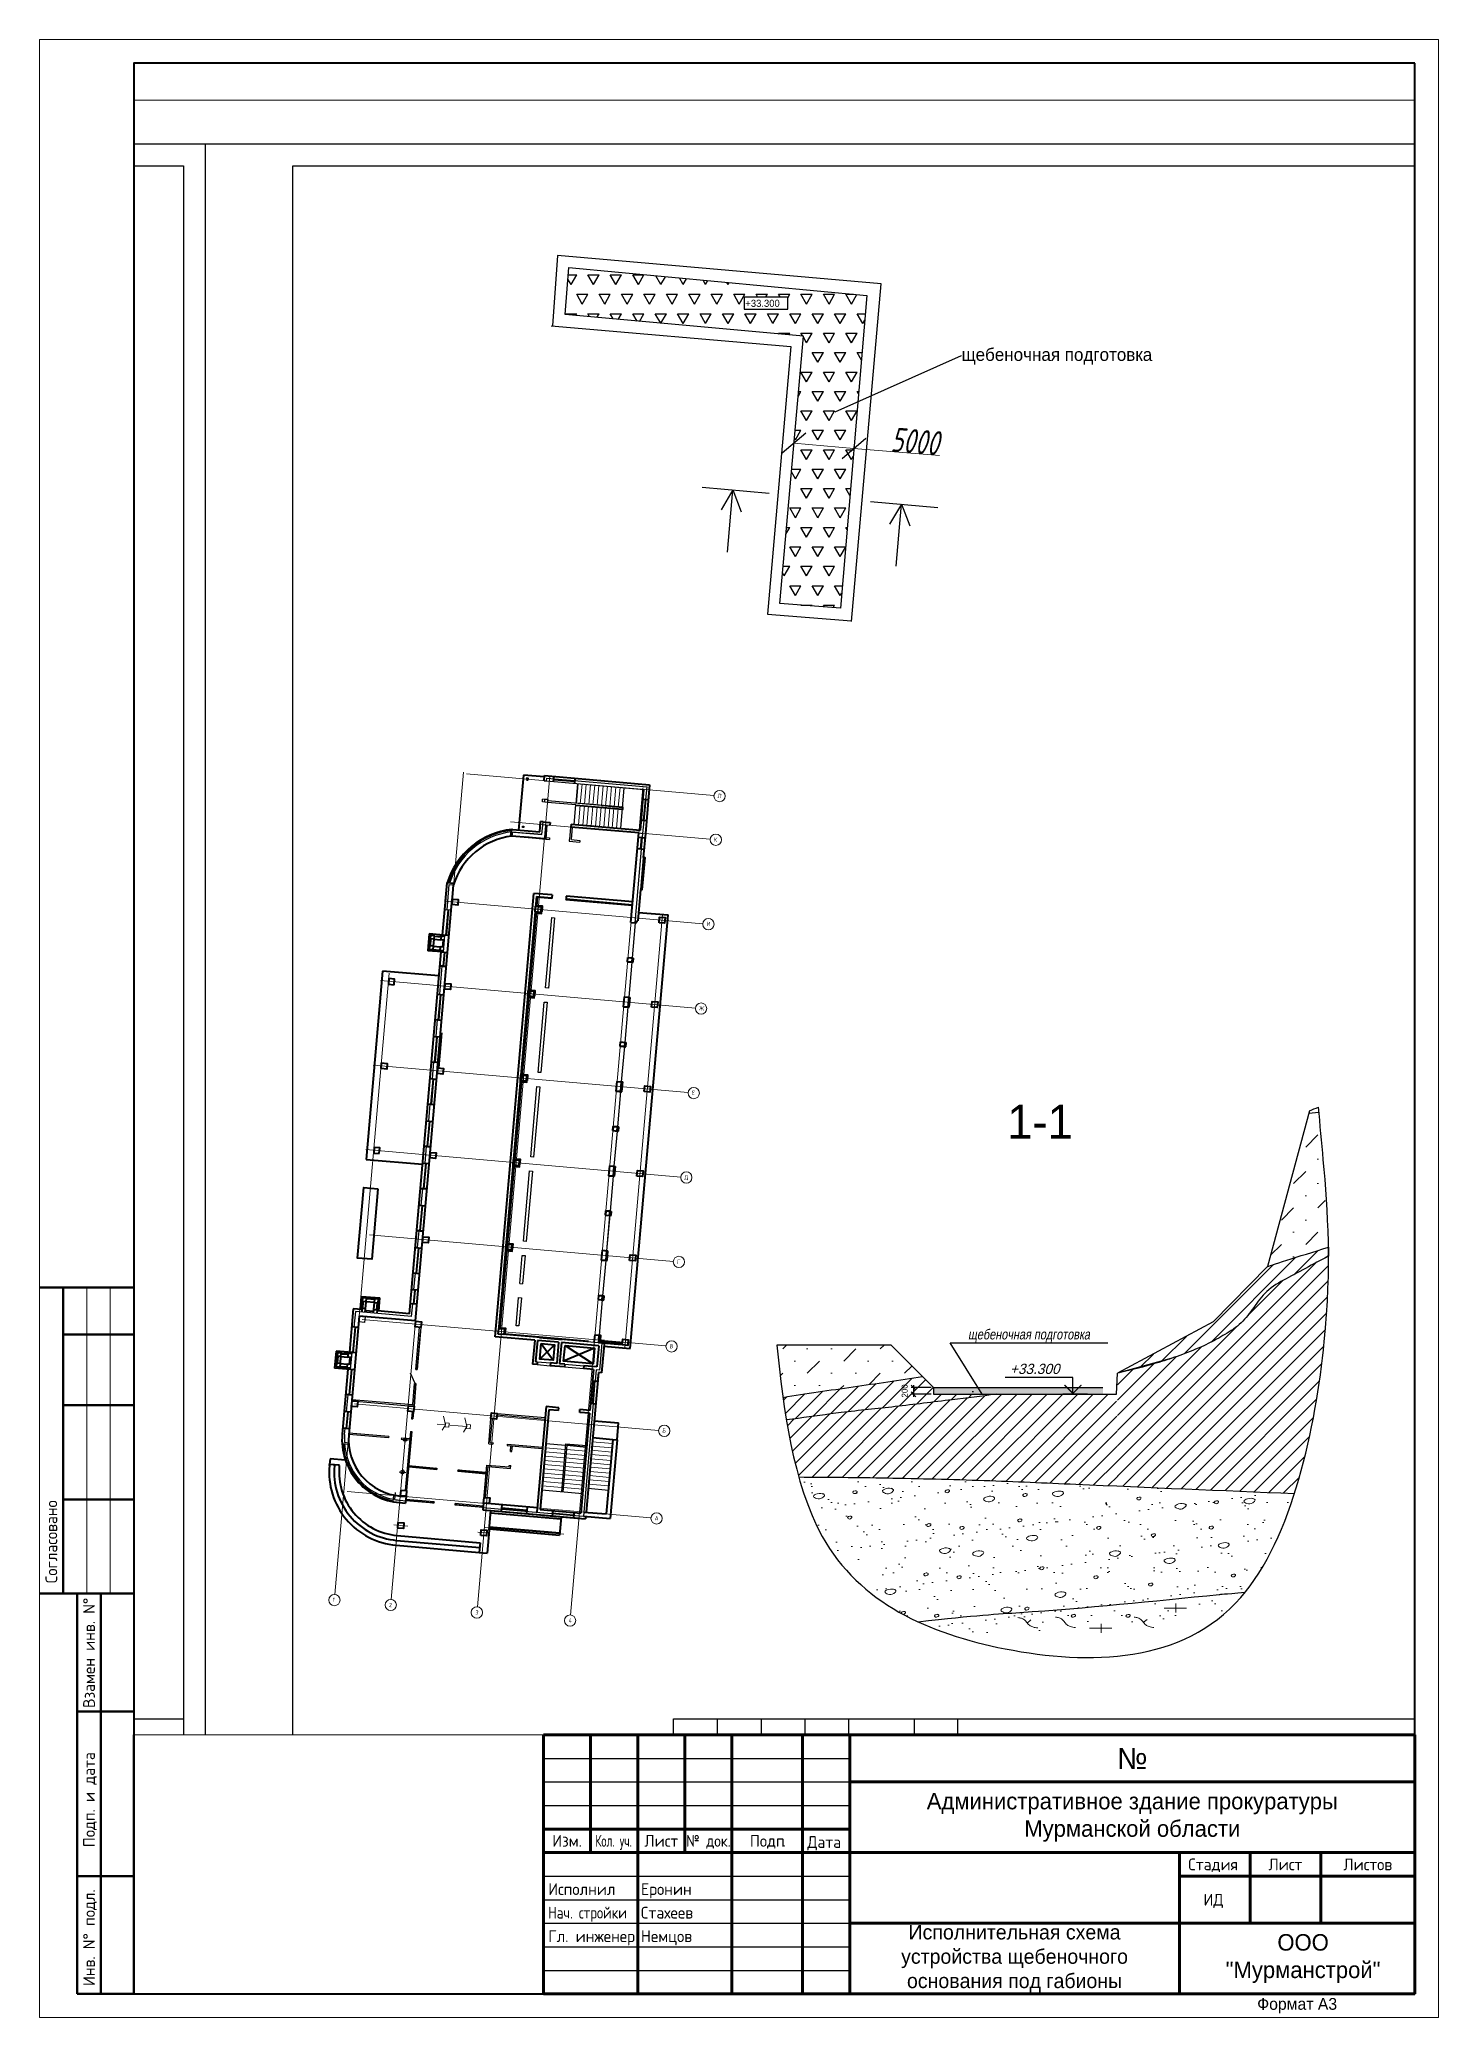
# Paper-space layout 'Схема щебеночного основания' of a CAD drawing. Header units: millimetres. Extents: x -5 to 292, y -5 to 415.
# The model-space entities are those that its viewports show. They can reach past a viewport. Long polylines and large blocks are cut down to what shows.
import ezdxf
from ezdxf import colors
from ezdxf.entities.mleader import LeaderData, LeaderLine
from ezdxf.enums import TextEntityAlignment as Align
from ezdxf.math import Vec2, Vec3

# ---------------------------------------------------------------- set-up
doc = ezdxf.new("R2018")
doc.units = ezdxf.units.MM
doc.header["$PDMODE"] = 34
doc.header["$PDSIZE"] = 0.5
for name, pattern in [('ACAD_ISO10W100_LPSP', [15.5, 11, -2, 0.5, -2]), ('CENTER', [20, 15, -1.7, 1.6, -1.7]), ('CONTI', [0]), ('DASHED', [0.75, 0.5, -0.25])]:
    doc.linetypes.add(name, pattern=pattern)
for name, color, linetype, lineweight in [('01 - здание', 1, 'Continuous', 40), ('01-здание', 5, 'Continuous', 15), ('01-Контур', 1, 'Continuous', 40), ('Выноски', 6, 'Continuous', 25), ('Грунты', 3, 'Continuous', 30), ('Линии рамки', 250, 'Continuous', 25), ('Разм', 150, 'Continuous', 25), ('Рамка', 250, 'CONTI', 40), ('Тонк', 1, 'Continuous', 25), ('Штамп текст', 7, 'Continuous', 13), ('Штамп форматка 1', 7, 'Continuous', 13), ('Штамп форматка 2', 7, 'Continuous', 50), ('Штрих', 253, 'Continuous', 5)]:
    doc.layers.add(name, color=color, linetype=linetype, lineweight=lineweight)
doc.layers.add('01-оси здания', color=1, linetype='Continuous', lineweight=15, plot=False)
doc.layers.add('ВЭ', color=7, linetype='Continuous', plot=False)
doc.styles.add('GOST-2.304_Type-B', font='GOST Common.ttf')
doc.styles.add('LPSP', font='ROMANS.shx', dxfattribs={"width": 0.9})
doc.styles.add('Виден при печати GOST Common', font='', dxfattribs={"width": 0.75})
doc.styles.get('Виден при печати GOST Common').set_extended_font_data('GOST Common', italic=True, bold=True)
doc.linetypes.add('ОТКОС2', pattern='A,0.25,[130,ltypeshp.shx,S=0.375,R=0,X=0,Y=0.375],0.5,[130,ltypeshp.shx,S=1,R=0,X=0,Y=1],0.25', length=1)
doc.dimstyles.new('DIM50', dxfattribs={"dimscale": 50, "dimtxt": 2.5, "dimasz": 2, "dimexe": 1, "dimexo": 2, "dimgap": 1, "dimtad": 1, "dimdec": 0, "dimzin": 0, "dimdsep": 46, "dimtxsty": 'Standard', "dimblk1": 'OBLIQUE', "dimblk2": 'OBLIQUE', "dimsah": 1, "dimcen": 1, "dimdle": 1, "dimadec": 0, "dimazin": 0, "dimtfac": 1, "dimtdec": 1, "dimtofl": 0, "dimtmove": 2, "dimatfit": 3, "dimldrblk": 'OBLIQUE', "dimfxl": 1, "dimtolj": 1, "dimtzin": 0, "dimarcsym": 0})
doc.dimstyles.new('DIM50$0', dxfattribs={"dimscale": 50, "dimtxt": 2.5, "dimasz": 2, "dimexe": 1, "dimexo": 1, "dimgap": 1, "dimtad": 1, "dimdec": 0, "dimzin": 0, "dimdsep": 46, "dimtxsty": 'Standard', "dimblk1": 'OBLIQUE', "dimblk2": 'OBLIQUE', "dimsah": 1, "dimcen": 1, "dimdle": 1, "dimadec": 0, "dimazin": 0, "dimtfac": 1, "dimtdec": 0, "dimtmove": 2, "dimatfit": 3, "dimldrblk": 'OBLIQUE', "dimfxl": 1, "dimtolj": 1, "dimtzin": 0, "dimarcsym": 0})
doc.dimstyles.new('Виден при печати', dxfattribs={"dimtxt": 1029, "dimasz": 935.275626, "dimexe": 2, "dimexo": 0, "dimgap": 2.5, "dimtad": 1, "dimdec": 0, "dimtxsty": 'Виден при печати GOST Common', "dimblk1": 'OBLIQUE', "dimblk2": 'OBLIQUE', "dimsah": 1, "dimcen": -2, "dimdle": 2, "dimclrd": 250, "dimclre": 250, "dimclrt": 250, "dimaunit": 1, "dimadec": 4, "dimazin": 2, "dimtp": 1, "dimtfac": 0.5, "dimtdec": 0, "dimtofl": 0, "dimtmove": 1, "dimatfit": 3, "dimfxl": 1, "dimtfillclr": 250, "dimtolj": 1, "dimlwd": 5, "dimlwe": 5, "dimarcsym": 1})
pattern_1 = [(45, (692581.3, 595845.8), (-323.28922, 323.28922), [])]

psp = doc.layouts.new('Схема щебеночного основания')

# ---------------------------------------------------------------- texts
at = {"layer": 'Штамп текст', "style": 'GOST-2.304_Type-B'}
for s, p in [('Согласовано', (-2.81, 86.92)), ('Взамен инв. N%%D', (5.19, 60.43)), ('Подп. и дата', (5.19, 30.87)), ('Инв. N%%D подл.', (5.19, 1.39))]:
    psp.add_text(s, height=2.5, rotation=90, dxfattribs=at).set_placement(p, align=Align.MIDDLE_LEFT)
at = {"layer": 'Штамп текст', "insert": (261.69, -2.79), "char_height": 2.5, "width": 50, "attachment_point": 5}
psp.add_mtext('{\\C256;Формат А3}', dxfattribs=at)

msp = doc.modelspace()

# ---------------------------------------------------------------- texts
at = {"attachment_point": 1}
for s, width, gutter_width, insert, char_height in [('+33.300', 2535.314, 7500, (1551879.3, 607300.1), 300), ('1-1', 11679.948, 18, (1563000.4, 573110.9), 1440)]:
    msp.add_mtext_dynamic_manual_height_columns(s, width=width, gutter_width=gutter_width, heights=[0], dxfattribs=dict(at, insert=insert, char_height=char_height))
at = {"layer": '01-оси здания', "lineweight": 20, "style": 'LPSP', "width": 0.8}
for s, p in [('Л', (1550699.5, 586147.3)), ('К', (1550537.9, 584294.3)), ('И', (1550225.1, 580708)), ('Ж', (1549912.3, 577121.6)), ('Е', (1549599.5, 573535.2)), ('Д', (1549286.7, 569948.8)), ('Г', (1548973.9, 566362.4)), ('В', (1548661.1, 562776)), ('Б', (1548348.3, 559189.6)), ('А', (1548024, 555471.8)), ('1', (1534346.4, 552007.1)), ('2', (1536744.9, 551782)), ('3', (1540416.6, 551473.8)), ('4', (1544373.6, 551128.7))]:
    msp.add_text(s, height=180, rotation=355.015429, dxfattribs=at).set_placement(p)

# ---------------------------------------------------------------- blocks, each defined once
blk = doc.blocks.new('ACAD_SPDS_TB_00')
at = {"linetype": 'Continuous', "lineweight": 60}
for p, q in [((-185, 55), (-185, 0)), ((-185, 55), (0, 55)), ((-175, 55), (-175, 30)), ((-165, 0), (-165, 55)), ((-155, 30), (-155, 55)), ((-145, 0), (-145, 55)), ((-130, 0), (-130, 55)), ((-120, 0), (-120, 55)), ((0, 55), (0, 0)), ((-120, 45), (0, 45)), ((-185, 35), (-120, 35)), ((-185, 30), (0, 30)), ((-50, 30), (-50, 0)), ((-35, 30), (-35, 15)), ((-20, 30), (-20, 15)), ((-50, 25), (0, 25)), ((-120, 15), (0, 15)), ((-185, 0), (0, 0))]:
    blk.add_line(p, q, dxfattribs=at)
at = {"linetype": 'Continuous', "lineweight": 25}
for p, q in [((-185, 50), (-120, 50)), ((-185, 45), (-120, 45)), ((-185, 40), (-120, 40)), ((-185, 25), (-120, 25)), ((-185, 20), (-120, 20)), ((-185, 15), (-120, 15)), ((-185, 10), (-120, 10)), ((-185, 5), (-120, 5))]:
    blk.add_line(p, q, dxfattribs=at)
at = {"style": 'GOST-2.304_Type-B'}
for s, p in [('Изм.', (-180, 31.25)), ('Лист', (-160, 31.25)), ('Подп', (-137.5, 31.25))]:
    blk.add_text(s, height=2.5, dxfattribs=at).set_placement(p, align=Align.CENTER)
at = {"style": 'GOST-2.304_Type-B', "width": 0.7}
blk.add_text('Кол. уч.', height=2.5, dxfattribs=at).set_placement((-174, 31.25))
at = {"style": 'GOST-2.304_Type-B', "width": 0.9}
blk.add_text('№ док.', height=2.5, dxfattribs=at).set_placement((-150, 31.25), align=Align.CENTER)
at = {"style": 'GOST-2.304_Type-B'}
for s, p in [('.', (-177.56, 31.25)), ('.', (-134.25, 31.25)), ('Дата', (-129, 31)), ('Стадия', (-48.12, 26.25))]:
    blk.add_text(s, height=2.5, dxfattribs=at).set_placement(p)
blk.add_text('Лист', height=2.5, dxfattribs=at).set_placement((-27.5, 27.5), align=Align.MIDDLE_CENTER)
at = {"linetype": 'Continuous', "insert": (-10, 27.5), "char_height": 2.5, "width": 19, "attachment_point": 5, "style": 'GOST-2.304_Type-B'}
blk.add_mtext('Листов', dxfattribs=at)
at = {"style": 'GOST-2.304_Type-B', "flags": 8}
for tag, p in [('ИЗМ_4', (-180, 51)), ('КОЛ_УЧ4', (-170, 51)), ('ЛИСТ_ИЗМ4', (-160, 51)), ('N_ДОК_4', (-150, 51)), ('ИЗМ_3', (-180, 46)), ('КОЛ_УЧ3', (-170, 46)), ('ЛИСТ_ИЗМ3', (-160, 46)), ('N_ДОК_3', (-150, 46)), ('ИЗМ_2', (-180, 41)), ('КОЛ_УЧ2', (-170, 41)), ('ЛИСТ_ИЗМ2', (-160, 41)), ('N_ДОК_2', (-150, 41)), ('ИЗМ_1', (-180, 36)), ('КОЛ_УЧ1', (-170, 36)), ('ЛИСТ_ИЗМ1', (-160, 36)), ('N_ДОК_1', (-150, 36))]:
    blk.add_attdef(tag, text='', height=2.5, dxfattribs=at).set_placement(p, align=Align.CENTER)
at = {"style": 'GOST-2.304_Type-B', "width": 0.6, "flags": 8}
for tag, p in [('ИЗМ_4_ДАТА', (-125, 51)), ('ИЗМ_3_ДАТА', (-125, 46)), ('ИЗМ_2_ДАТА', (-125, 41)), ('ИЗМ_1_ДАТА', (-124.48, 36)), ('РАЗРАБ_ДАТА', (-125, 26)), ('ДОЛЖНОСТЬ_1_ДАТА', (-125, 21)), ('ДОЛЖНОСТЬ_2_ДАТА', (-125, 16)), ('ДОЛЖНОСТЬ_3_ДАТА', (-125, 11)), ('НКОНТР_ДАТА', (-125, 6)), ('ДОЛЖНОСТЬ_4_ДАТА', (-125, 1))]:
    blk.add_attdef(tag, text='', height=2.5, dxfattribs=at).set_placement(p, align=Align.CENTER)
at = {"style": 'GOST-2.304_Type-B', "flags": 8}
for tag, height, p in [('ОБОЗНАЧЕНИЕ_ДОКУМЕНТА', 5, (-60, 50)), ('НАИМЕНОВАНИЕ_ОБЪЕКТА_СТРОИТЕЛЬСТВА', 3.5, (-60, 37.5)), ('НАИМЕНОВАНИЕ_ЗДАНИЯ_СООРУЖЕНИЯ', 3.5, (-85, 22.5)), ('СТАДИЯ', 2.5, (-42.77, 20)), ('ЛИСТ', 2.5, (-27.77, 20)), ('ЛИСТОВ', 2.5, (-10, 20)), ('НАИМЕНОВАНИЕ_ИЗОБРАЖЕНИЙ', 3.5, (-85, 7.5)), ('НАИМЕНОВАНИЕ_ПРЕДПРИЯТИЯ', 3.5, (-23.73, 7.5))]:
    blk.add_attdef(tag, text='', height=height, dxfattribs=at).set_placement(p, align=Align.MIDDLE_CENTER)
at = {"style": 'GOST-2.304_Type-B'}
for tag, p, flags in [('РАЗРАБ_ФИО', (-164.31, 26), 8), ('ДОЛЖНОСТЬ_1', (-184, 21), 8), ('ДОЛЖНОСТЬ_1_ФИО', (-164.31, 21), 8), ('ДОЛЖНОСТЬ_2', (-184, 16), 8), ('ДОЛЖНОСТЬ_2_ФИО', (-164.31, 16), 8), ('ДОЛЖНОСТЬ_3', (-184, 11), 8), ('ДОЛЖНОСТЬ_3_ФИО', (-164.31, 11), 8), ('НКОНТР_ФИО', (-164.31, 6), 8), ('ДОЛЖНОСТЬ_4', (-184, 1), 8), ('ДОЛЖНОСТЬ_4_ФИО', (-164.31, 1), 8), ('ИДЕНТИФИКАТОР_НАДПИСИ', (0, 0), 1)]:
    blk.add_attdef(tag, p, '', height=2.5, dxfattribs=dict(at, flags=flags))
blk = doc.blocks.new('*U5')
at = {"color": 0, "linetype": 'ByBlock', "lineweight": -2}
blk.add_line((-3, 0), (-10.27, 0), dxfattribs=at)
blk.add_lwpolyline([(-7.27, 0), (-7.27, 5), (-27.27, 5)], dxfattribs=at)
at = {"color": 0, "linetype": 'ByBlock', "lineweight": -2, "const_width": 0.4}
blk.add_lwpolyline([(-4.77, 2.78), (-7.27, 0.28), (-9.77, 2.78)], dxfattribs=at)
at = {"color": 0, "linetype": 'ByBlock', "lineweight": -2, "oblique": 15}
for tag, p in [('ОТМЕТКА', (-18.52, 7.5)), ('НТЕКСТ', (-18.52, 2.5))]:
    blk.add_attdef(tag, text='', height=3, dxfattribs=at).set_placement(p, align=Align.MIDDLE_CENTER)
blk = doc.blocks.new('_OBLIQUE')
at = {"color": 0, "linetype": 'ByBlock'}
blk.add_line((-0.5, -0.5), (0.5, 0.5), dxfattribs=at)
blk = doc.blocks.new('*D12')
at = {"layer": 'Defpoints', "color": 0, "ltscale": 50, "transparency": 16777216}
for p in [(1559021, 560815), (1559865, 561103), (1559865, 560815)]:
    blk.add_point(p, dxfattribs=at)
at = {"layer": 'Разм', "color": 0, "lineweight": -2, "ltscale": 50, "transparency": 16777216}
for p, q in [((1559021, 561203), (1559021, 560715)), ((1559765, 561103), (1558921, 561103)), ((1559765, 560815), (1558921, 560815))]:
    blk.add_line(p, q, dxfattribs=at)
at = {"layer": 'Разм', "color": 0, "lineweight": -2, "ltscale": 50, "transparency": 16777216, "xscale": 200, "yscale": 200, "zscale": 200}
for p, rotation in [((1559021, 561103), 90), ((1559021, 560815), 270)]:
    blk.add_blockref('_OBLIQUE', p, dxfattribs=dict(at, rotation=rotation))
at = {"layer": 'Разм', "color": 0, "ltscale": 50, "transparency": 16777216, "insert": (1558646, 560959), "char_height": 250, "attachment_point": 5, "rotation": 90}
blk.add_mtext('\\A1;200', dxfattribs=at)
blk = doc.blocks.new('vcBlockPos')
at = {"color": 0, "linetype": 'ByBlock', "lineweight": -2}
blk.add_attdef('ПОЗИЦИЯ', text='', height=5, dxfattribs=at).set_placement((0, 0), align=Align.BOTTOM_CENTER)
at = {"color": 0, "linetype": 'ByBlock', "lineweight": -2, "flags": 1}
blk.add_attdef('КОЛИЧЕСТВО', text='', height=5, dxfattribs=at).set_placement((0, 0), align=Align.RIGHT)
at = {"color": 0, "linetype": 'ByBlock', "lineweight": -2}
blk.add_attdef('НТЕКСТ', text='', height=5, dxfattribs=at).set_placement((0, 0), align=Align.TOP_CENTER)
blk = doc.blocks.new('*D18')
at = {"color": 250, "linetype": 'ByBlock', "lineweight": 5, "transparency": 16777216}
for p, q in [((1553943, 601206), (1556492, 600990)), ((1553961, 601390), (1553945, 601204)), ((1556506, 601174), (1556490, 600988)), ((1560129, 600682), (1556490, 600990))]:
    blk.add_line(p, q, dxfattribs=at)
at = {"layer": 'Defpoints', "color": 0, "transparency": 16777216}
for p in [(1553961, 601390), (1556490, 600990), (1556506, 601174)]:
    blk.add_point(p, dxfattribs=at)
at = {"color": 250, "lineweight": 5, "transparency": 16777216, "xscale": 935.2756256140588, "yscale": 935.2756256140588, "zscale": 935.2756256140588}
for p, rotation in [((1553945, 601206), 175.1532257127718), ((1556490, 600990), 355.1532257127718)]:
    blk.add_blockref('_OBLIQUE', p, dxfattribs=dict(at, rotation=rotation))
at = {"color": 250, "transparency": 16777216, "insert": (1559094, 601288), "char_height": 1029, "attachment_point": 5, "rotation": 355.15323, "style": 'Виден при печати GOST Common'}
blk.add_mtext('\\A1;5000', dxfattribs=at)

# ---------------------------------------------------------------- dimensions: what is measured, and where the dimension line sits
dim = msp.add_linear_dim(base=(1556490.2, 600990.3), p1=(1553961, 601390.3), p2=(1556505.8, 601174.5), angle=355.153226, text='5000', dimstyle='Виден при печати', override={"dimpost": '<>'})
dim.commit()
dim.dimension.update_dxf_attribs({"geometry": '*D18', "text_midpoint": (1559063.7, 600937), "dimtype": 161})
at = {"layer": 'Разм', "ltscale": 50}
dim = msp.add_linear_dim(base=(1559020.9, 560815.5), p1=(1559865.4, 561103.5), p2=(1559865.4, 560815.5), angle=90, text='200', dimstyle='DIM50$0', override={"dimscale": 100, "dimlfac": 1, "dimtxsty": 'Standard', "dimtolj": 1}, dxfattribs=at)
dim.commit()
dim.dimension.update_dxf_attribs({"geometry": '*D12', "text_midpoint": (1558645.9, 560959.5)})

# ---------------------------------------------------------------- hatches: boundary and pattern name
h = msp.add_hatch()
h.set_pattern_fill('TRIANG', color=256, scale=100)
h.paths.add_polyline_path([(1557040.3, 607478.3), (1544381.1, 608666.5), (1544231.7, 606671.7), (1554348.6, 605751.1), (1553339.7, 594399.5), (1555914.7, 594203.6)])
h.paths.add_polyline_path([(1553683.6, 606907.7), (1551825.9, 606907.7), (1551825.9, 607424), (1553683.6, 607424)], flags=16)
h.paths.add_polyline_path([(1551804.3, 606925.1), (1553654.3, 606925.1), (1553654.3, 607375.1), (1551804.3, 607375.1)], flags=24)
at = {"layer": 'Разм', "ltscale": 50}
h = msp.add_hatch(dxfattribs=at)
h.set_pattern_fill('AR-CONC', color=256, scale=28.8)
h.set_pattern_definition([(50, (659639, 595845.8), (5246.918, -459.046), [548.64, -6035.04]), (355, (659639, 595846), (-1015.01, 5502.437), [438.912, -4828.05]), (100.45144, (660076, 595807.5), (4231.908, 5043.39), [466.272, -5129]), (46.1842, (659639, 597309), (7807.076, -1210.82), [822.96, -9052.56]), (96.6356, (660289.5, 597208), (6837.24, 7125.87), [699.41, -7693.506]), (351.1842, (659639, 597309), (6837.24, 7125.87), [658.37, -7242.04]), (21, (660370.5, 596943), (4366.494, -2945.238), [548.64, -6035.04]), (326, (660370.5, 596943), (1779.9, 5304.613), [438.912, -4828.032]), (71.45144, (660734.4, 596697.6), (6146.393, 2359.376), [466.272, -5128.99]), (37.5, (659639, 595845.8), (88.9518, 2435.185), [0, -4769.51, 0, -4901.184, 0, -4846.32]), (7.5, (659639, 595845.8), (1924.406, 2885.2006), [0, -2794.406, 0, -4659.782, 0, -1847.088]), (327.5, (658007.7, 595845.8), (3905.009, -164.988), [0, -1828.8, 0, -5705.856, 0, -7571.232]), (317.5, (657276, 595845.8), (4266.12, 732.283), [0, -2377.44, 0, -3789.274, 0, -5376.672])])
h.paths.add_polyline_path([(1567065.4, 560815.5), (1567065.4, 561103.5), (1559865.4, 561103.5), (1559865.4, 560815.5)])
at = {"layer": 'Штрих'}
h = msp.add_hatch(dxfattribs=at)
h.set_pattern_fill('MUDST', color=256, scale=115.2, angle=45)
h.set_pattern_definition([(45, (-542001.04, -269753.8), (517.26275, 1551.78826), [731.52, -731.52, 0, -731.52, 0, -731.52])])
edge = h.paths.add_edge_path()
edge.add_line((1576234.8, 572796.6), (1575807.6, 572755.8))
edge.add_line((1575807.6, 572755.8), (1574052.2, 566244.9))
edge.add_spline(control_points=[(1574052.2, 566244.9), (1574052.2, 566244.9), (1575371.8, 566684.9), (1576641, 567057.8)], knot_values=[22865.8411762, 22865.8411762, 22865.8411762, 22865.8411762, 29557.8316292, 29557.8316292, 29557.8316292, 29557.8316292], degree=3, periodic=0)
edge.add_line((1576641, 567057.8), (1576234.8, 572796.6))
h = msp.add_hatch(dxfattribs=at)
h.set_pattern_fill('ANSI31', color=256, scale=144)
h.set_pattern_definition([(45, (-542001.04, -269753.76), (-323.28922, 323.28922), [])])
edge = h.paths.add_edge_path()
edge.add_spline(control_points=[(1574169.8, 565304.6), (1574406.4, 565491.8), (1575005.5, 565806.7), (1575804.7, 566239), (1576369.5, 566541.5), (1576617.3, 566665.6), (1576644.5, 566679.1)], knot_values=[2768.2237057, 2768.2237057, 2768.2237057, 2768.2237057, 3400.8601296, 4156.5738021, 4670.6210942, 4733.9464502, 4733.9464502, 4733.9464502, 4733.9464502], degree=3, periodic=0)
edge.add_line((1576644.5, 566679.1), (1576641, 567057.8))
edge.add_line((1576641, 567057.8), (1574052.2, 566244.9))
edge.add_line((1574052.2, 566244.9), (1571745.8, 563887))
edge.add_line((1571745.8, 563887), (1567684.6, 561706.7))
edge.add_line((1567684.6, 561706.7), (1569953.9, 562335.1))
edge.add_line((1569953.9, 562335.1), (1571613.8, 563010.7))
edge.add_spline(control_points=[(1569953.9, 562335.1), (1569967.6, 562339.7), (1570278, 562443.7), (1570840.8, 562651.7), (1571625.3, 563002.5), (1572231.1, 563342), (1572590.4, 563576.3), (1572712, 563667.5)], knot_values=[6261.8373132, 6261.8373132, 6261.8373132, 6261.8373132, 6292.0089399, 6943.8099131, 7511.3667094, 8078.775773, 8394.519586, 8394.519586, 8394.519586, 8394.519586], degree=3, periodic=0)
edge.add_line((1571617, 563012.3), (1572712, 563667.5))
edge.add_line((1572712, 563667.5), (1573497.6, 564549.7))
edge.add_spline(control_points=[(1573497.6, 564549.7), (1573507.8, 564564), (1573690.6, 564818.7), (1573903.1, 565086.7), (1574148.9, 565288), (1574169.8, 565304.6)], knot_values=[4733.9464502, 4733.9464502, 4733.9464502, 4733.9464502, 4770.2492851, 5380.943584, 5436.8393727, 5436.8393727, 5436.8393727, 5436.8393727], degree=3, periodic=0)
h = msp.add_hatch(dxfattribs=at)
h.set_pattern_fill('ANSI31', color=256, scale=144)
h.set_pattern_definition(pattern_1)
edge = h.paths.add_edge_path()
edge.add_spline(control_points=[(1576644.5, 566679.1), (1576617.3, 566665.6), (1576369.5, 566541.5), (1575804.7, 566239), (1574982, 565794), (1574094.4, 565327.9), (1573524, 564608.7), (1573049.4, 563885.8), (1572345.6, 563406.2), (1571625.3, 563002.5), (1570840.8, 562651.7), (1569998, 562340.2), (1568933.2, 562016.6), (1568158.3, 561818.7), (1567684.6, 561706.7)], knot_values=[2768.2237057, 2768.2237057, 2768.2237057, 2768.2237057, 2831.5490617, 3345.5963537, 4101.3100262, 4789.8422388, 5400.5365378, 5987.7356025, 6577.5811262, 7144.9901898, 7712.5469862, 8364.3479593, 9016.2141005, 10030.0649954, 10030.0649954, 10030.0649954, 10030.0649954], degree=3, periodic=0)
edge.add_line((1567684.6, 561706.7), (1567684.6, 556921.3))
edge.add_spline(control_points=[(1567684.6, 556921.3), (1570189.5, 556811.8), (1572694.5, 556704.5), (1575199.7, 556606)], knot_values=[31583.1704538, 31583.1704538, 31583.1704538, 31583.1704538, 36806.534273, 36806.534273, 36806.534273, 36806.534273], degree=3, periodic=0)
edge.add_spline(control_points=[(1575199.7, 556606), (1575877.6, 558724.5), (1576526.2, 562655.4), (1576647.6, 565589.9), (1576644.5, 566679.1)], knot_values=[17832.615673, 17832.615673, 17832.615673, 17832.615673, 20618.5433562, 22524.1451848, 22524.1451848, 22524.1451848, 22524.1451848], degree=3, periodic=0)
at = {"layer": 'Штрих', "ltscale": 50}
h = msp.add_hatch(dxfattribs=at)
h.set_pattern_fill('MUDST', color=256, scale=115.2, angle=45)
h.set_pattern_definition([(45, (659638.96, 595845.8), (517.26275, 1551.78826), [731.52, -731.52, 0, -731.52, 0, -731.52])])
edge = h.paths.add_edge_path()
edge.add_line((1558065.4, 562903.5), (1553216.2, 562903.5))
edge.add_spline(control_points=[(1553216.2, 562903.5), (1553290.3, 562195), (1553373.3, 561446.5), (1553478.7, 560687)], knot_values=[948.9174428, 948.9174428, 948.9174428, 948.9174428, 2015.2766781, 2015.2766781, 2015.2766781, 2015.2766781], degree=3, periodic=0)
edge.add_spline(control_points=[(1553478.7, 560687), (1554471.3, 560848), (1556445.4, 561131.5), (1558419.2, 561417.3), (1559395.4, 561573.5)], knot_values=[12787.0048348, 12787.0048348, 12787.0048348, 12787.0048348, 14881.8542555, 16941.6024649, 16941.6024649, 16941.6024649, 16941.6024649], degree=3, periodic=0)
edge.add_line((1559395.4, 561573.5), (1558065.4, 562903.5))
h = msp.add_hatch(dxfattribs=at)
h.set_pattern_fill('ANSI31', color=256, scale=144)
h.set_pattern_definition([(45, (659638.96, 595845.8), (-323.28922, 323.28922), [])])
edge = h.paths.add_edge_path()
edge.add_spline(control_points=[(1553624.4, 559727.7), (1553792.8, 559749.5), (1554568.3, 559851.5), (1556103.3, 560073.1), (1558286.4, 560285), (1560476.3, 560566.8), (1561905.3, 560737.7), (1562527.8, 560815.5)], knot_values=[13666.2349402, 13666.2349402, 13666.2349402, 13666.2349402, 14019.8970707, 15295.8024502, 16896.8039627, 18588.4431634, 19895.3037872, 19895.3037872, 19895.3037872, 19895.3037872], degree=3, periodic=0)
edge.add_line((1562527.8, 560815.5), (1559865.4, 560815.5))
edge.add_line((1559865.4, 560815.5), (1559865.4, 561103.5))
edge.add_line((1559865.4, 561103.5), (1559395.4, 561573.5))
edge.add_spline(control_points=[(1559395.4, 561573.5), (1558419.2, 561417.3), (1556445.4, 561131.5), (1554471.3, 560848), (1553478.7, 560687)], knot_values=[12787.0048348, 12787.0048348, 12787.0048348, 12787.0048348, 14846.7530442, 16941.6024649, 16941.6024649, 16941.6024649, 16941.6024649], degree=3, periodic=0)
edge.add_spline(control_points=[(1553478.7, 560687), (1553523, 560368.4), (1553571.2, 560048), (1553624.4, 559727.7)], knot_values=[2015.2766781, 2015.2766781, 2015.2766781, 2015.2766781, 2462.5480051, 2462.5480051, 2462.5480051, 2462.5480051], degree=3, periodic=0)
h.paths.add_polyline_path([(1558749.5, 560464.7), (1558749.5, 561385.3), (1558212.2, 561480), (1558212.2, 560559.5)], flags=24)
at = {"layer": 'Штрих'}
h = msp.add_hatch(dxfattribs=at)
h.set_pattern_fill('ANSI31', color=256, scale=144)
h.set_pattern_definition(pattern_1)
h.paths.add_polyline_path([(1562527.8, 560815.5), (1562516.8, 560814.1), (1562464.2, 560807.6), (1562411.6, 560801), (1562359, 560794.5), (1562306.4, 560788), (1562253.8, 560781.5), (1562201.2, 560775), (1562148.6, 560768.5), (1562096, 560762), (1562043.4, 560755.5), (1561990.7, 560749.1), (1561938.1, 560742.6), (1561885.5, 560736.2), (1561832.9, 560729.8), (1561780.3, 560723.3), (1561727.7, 560716.9), (1561675, 560710.5), (1561622.4, 560704.1), (1561569.8, 560697.6), (1561517.2, 560691.2), (1561464.6, 560684.8), (1561411.9, 560678.4), (1561359.3, 560672), (1561306.7, 560665.6), (1561254.1, 560659.2), (1561201.4, 560652.7), (1561148.8, 560646.3), (1561096.2, 560639.9), (1561043.6, 560633.4), (1560991, 560627), (1560938.4, 560620.6), (1560885.7, 560614.1), (1560833.1, 560607.6), (1560780.5, 560601.2), (1560727.9, 560594.7), (1560675.3, 560588.2), (1560622.7, 560581.7), (1560570.1, 560575.2), (1560517.5, 560568.6), (1560464.8, 560562.1), (1560412.2, 560555.6), (1560359.6, 560549), (1560307, 560542.5), (1560254.4, 560535.9), (1560201.8, 560529.4), (1560149.2, 560522.8), (1560096.6, 560516.2), (1560044, 560509.7), (1559991.4, 560503.1), (1559938.8, 560496.5), (1559886.2, 560490), (1559833.6, 560483.4), (1559781, 560476.9), (1559728.4, 560470.3), (1559675.8, 560463.8), (1559623.2, 560457.3), (1559570.6, 560450.7), (1559518, 560444.2), (1559465.3, 560437.7), (1559412.7, 560431.2), (1559360.1, 560424.8), (1559307.5, 560418.3), (1559254.9, 560411.9), (1559202.3, 560405.4), (1559149.6, 560399), (1559097, 560392.6), (1559044.4, 560386.3), (1558991.8, 560379.9), (1558939.1, 560373.6), (1558886.5, 560367.3), (1558833.9, 560361), (1558781.2, 560354.8), (1558728.6, 560348.5), (1558675.9, 560342.3), (1558623.3, 560336.1), (1558570.6, 560330), (1558518, 560323.9), (1558465.3, 560317.8), (1558412.6, 560311.8), (1558360, 560305.7), (1558307.3, 560299.7), (1558254.6, 560293.8), (1558201.9, 560287.9), (1558149.3, 560282), (1558096.6, 560276.2), (1558043.9, 560270.4), (1557991.2, 560264.6), (1557938.5, 560258.8), (1557885.8, 560253.1), (1557833.1, 560247.4), (1557780.4, 560241.7), (1557727.6, 560236), (1557674.9, 560230.3), (1557622.2, 560224.7), (1557569.5, 560219), (1557516.8, 560213.4), (1557464.1, 560207.8), (1557411.4, 560202.1), (1557358.7, 560196.5), (1557305.9, 560190.9), (1557253.2, 560185.2), (1557200.5, 560179.6), (1557147.8, 560174), (1557095.1, 560168.3), (1557042.4, 560162.6), (1556989.7, 560157), (1556937, 560151.3), (1556884.3, 560145.5), (1556831.6, 560139.8), (1556778.9, 560134), (1556726.2, 560128.2), (1556673.5, 560122.4), (1556620.8, 560116.5), (1556568.1, 560110.6), (1556515.4, 560104.7), (1556462.8, 560098.8), (1556410.1, 560092.7), (1556357.4, 560086.7), (1556304.8, 560080.6), (1556252.1, 560074.5), (1556199.5, 560068.3), (1556146.9, 560062), (1556094.2, 560055.7), (1556041.6, 560049.4), (1555989, 560043), (1555936.4, 560036.5), (1555883.8, 560030), (1555831.2, 560023.4), (1555778.6, 560016.7), (1555726, 560010), (1555673.4, 560003.3), (1555620.9, 559996.4), (1555568.3, 559989.6), (1555515.7, 559982.7), (1555463.2, 559975.8), (1555410.6, 559968.8), (1555358.1, 559961.8), (1555305.6, 559954.7), (1555253, 559947.7), (1555200.5, 559940.6), (1555148, 559933.4), (1555095.4, 559926.3), (1555042.9, 559919.1), (1554990.4, 559911.9), (1554937.8, 559904.8), (1554885.3, 559897.5), (1554832.8, 559890.3), (1554780.3, 559883.1), (1554727.8, 559875.9), (1554675.3, 559868.7), (1554622.7, 559861.4), (1554570.2, 559854.2), (1554517.7, 559847), (1554465.2, 559839.8), (1554412.6, 559832.6), (1554360.1, 559825.4), (1554307.6, 559818.3), (1554255.1, 559811.2), (1554202.5, 559804.1), (1554150, 559797), (1554097.4, 559789.9), (1554044.9, 559782.9), (1553992.4, 559775.9), (1553939.8, 559768.9), (1553887.2, 559762), (1553834.7, 559755.1), (1553782.1, 559748.2), (1553729.6, 559741.3), (1553677, 559734.5), (1553624.4, 559727.7), (1553626, 559718.1), (1553627.6, 559708.5), (1553629.2, 559698.8), (1553630.8, 559689.2), (1553632.5, 559679.6), (1553634.1, 559670), (1553635.7, 559660.3), (1553637.3, 559650.7), (1553638.9, 559641.1), (1553640.6, 559631.5), (1553642.2, 559621.9), (1553643.8, 559612.2), (1553645.5, 559602.6), (1553647.1, 559593), (1553648.7, 559583.4), (1553650.4, 559573.7), (1553652, 559564.1), (1553653.7, 559554.5), (1553655.3, 559544.9), (1553657, 559535.3), (1553658.7, 559525.6), (1553660.3, 559516), (1553662, 559506.4), (1553663.7, 559496.8), (1553665.3, 559487.2), (1553667, 559477.6), (1553668.7, 559467.9), (1553670.4, 559458.3), (1553672.1, 559448.7), (1553673.8, 559439.1), (1553675.5, 559429.5), (1553677.2, 559419.9), (1553678.9, 559410.3), (1553680.6, 559400.6), (1553682.3, 559391), (1553684, 559381.4), (1553685.7, 559371.8), (1553687.4, 559362.2), (1553689.1, 559352.6), (1553690.8, 559343), (1553692.6, 559333.4), (1553694.3, 559323.8), (1553696, 559314.2), (1553697.8, 559304.6), (1553699.5, 559295), (1553701.2, 559285.4), (1553703, 559275.7), (1553704.7, 559266.1), (1553706.5, 559256.5), (1553708.2, 559246.9), (1553710, 559237.3), (1553711.8, 559227.7), (1553713.5, 559218.1), (1553715.3, 559208.5), (1553717.1, 559198.9), (1553718.8, 559189.3), (1553720.6, 559179.8), (1553722.4, 559170.2), (1553724.2, 559160.6), (1553726, 559151), (1553727.8, 559141.4), (1553729.6, 559131.8), (1553731.4, 559122.2), (1553733.2, 559112.6), (1553735, 559103), (1553736.8, 559093.4), (1553738.6, 559083.8), (1553740.4, 559074.3), (1553742.2, 559064.7), (1553744, 559055.1), (1553745.9, 559045.5), (1553747.7, 559035.9), (1553749.5, 559026.3), (1553751.4, 559016.8), (1553753.2, 559007.2), (1553755.1, 558997.6), (1553756.9, 558988), (1553758.7, 558978.5), (1553760.6, 558968.9), (1553762.5, 558959.3), (1553764.3, 558949.7), (1553766.2, 558940.2), (1553768.1, 558930.6), (1553769.9, 558921), (1553771.8, 558911.5), (1553773.7, 558901.9), (1553775.6, 558892.3), (1553777.4, 558882.8), (1553779.3, 558873.2), (1553781.2, 558863.7), (1553783.1, 558854.1), (1553785, 558844.5), (1553786.9, 558835), (1553788.8, 558825.4), (1553790.7, 558815.9), (1553792.6, 558806.3), (1553794.6, 558796.8), (1553796.5, 558787.2), (1553798.4, 558777.7), (1553800.3, 558768.1), (1553802.3, 558758.6), (1553804.2, 558749), (1553806.1, 558739.5), (1553808.1, 558730), (1553810, 558720.4), (1553812, 558710.9), (1553813.9, 558701.3), (1553815.9, 558691.8), (1553817.9, 558682.3), (1553819.8, 558672.7), (1553821.8, 558663.2), (1553823.8, 558653.7), (1553825.7, 558644.2), (1553827.7, 558634.6), (1553829.7, 558625.1), (1553831.7, 558615.6), (1553833.7, 558606.1), (1553835.7, 558596.5), (1553837.7, 558587), (1553839.7, 558577.5), (1553841.7, 558568), (1553843.7, 558558.5), (1553845.7, 558549), (1553847.7, 558539.5), (1553849.7, 558530), (1553851.8, 558520.5), (1553853.8, 558510.9), (1553855.8, 558501.4), (1553857.8, 558491.9), (1553859.9, 558482.4), (1553861.9, 558473), (1553864, 558463.5), (1553866, 558454), (1553868.1, 558444.5), (1553870.1, 558435), (1553872.2, 558425.5), (1553874.3, 558416), (1553876.3, 558406.5), (1553878.4, 558397), (1553880.5, 558387.6), (1553882.6, 558378.1), (1553884.7, 558368.6), (1553886.7, 558359.1), (1553888.8, 558349.7), (1553890.9, 558340.2), (1553893, 558330.7), (1553895.1, 558321.3), (1553897.2, 558311.8), (1553899.4, 558302.3), (1553901.5, 558292.9), (1553903.6, 558283.4), (1553905.7, 558274), (1553907.8, 558264.5), (1553910, 558255.1), (1553912.1, 558245.6), (1553914.3, 558236.2), (1553916.4, 558226.7), (1553918.5, 558217.3), (1553920.7, 558207.8), (1553922.9, 558198.4), (1553925, 558189), (1553927.2, 558179.5), (1553929.3, 558170.1), (1553931.5, 558160.7), (1553933.7, 558151.3), (1553935.9, 558141.8), (1553938.1, 558132.4), (1553940.2, 558123), (1553942.4, 558113.6), (1553944.6, 558104.2), (1553946.8, 558094.7), (1553949, 558085.3), (1553951.2, 558075.9), (1553953.5, 558066.5), (1553955.7, 558057.1), (1553957.9, 558047.7), (1553960.1, 558038.3), (1553962.3, 558028.9), (1553964.6, 558019.5), (1553966.8, 558010.1), (1553969.1, 558000.7), (1553971.3, 557991.4), (1553973.5, 557982), (1553975.8, 557972.6), (1553978.1, 557963.2), (1553980.3, 557953.8), (1553982.6, 557944.5), (1553984.9, 557935.1), (1553987.1, 557925.7), (1553989.4, 557916.4), (1553991.7, 557907), (1553994, 557897.6), (1553996.3, 557888.3), (1553998.6, 557878.9), (1554000.9, 557869.6), (1554003.2, 557860.2), (1554005.5, 557850.9), (1554007.8, 557841.5), (1554010.1, 557832.2), (1554012.4, 557822.8), (1554014.7, 557813.5), (1554017.1, 557804.2), (1554019.4, 557794.8), (1554021.7, 557785.5), (1554024.1, 557776.2), (1554026.4, 557766.9), (1554028.8, 557757.5), (1554031.1, 557748.2), (1554033.5, 557738.9), (1554035.8, 557729.6), (1554038.2, 557720.3), (1554040.6, 557711), (1554043, 557701.7), (1554045.3, 557692.4), (1554047.7, 557683.1), (1554050.1, 557673.8), (1554052.5, 557664.5), (1554054.9, 557655.2), (1554057.3, 557645.9), (1554059.7, 557636.6), (1554062.1, 557627.4), (1554064.5, 557618.1), (1554067, 557608.8), (1554069.4, 557599.5), (1554071.8, 557590.3), (1554074.2, 557581), (1554076.7, 557571.7), (1554079.1, 557562.5), (1554081.6, 557553.2), (1554084, 557544), (1554086.5, 557534.7), (1554088.9, 557525.5), (1554091.4, 557516.2), (1554093.8, 557507), (1554096.3, 557497.8), (1554098.8, 557488.5), (1554101.3, 557479.3), (1554103.8, 557470.1), (1554106.3, 557460.8), (1554108.7, 557451.6), (1554111.2, 557442.4), (1554113.7, 557433.2), (1554116.3, 557424), (1554118.8, 557414.8), (1554121.3, 557405.6), (1554123.8, 557396.4), (1554126.3, 557387.2), (1554128.9, 557378), (1554131.4, 557368.8), (1554133.9, 557359.6), (1554136.5, 557350.4), (1554139, 557341.2), (1554141.6, 557332.1), (1554144.1, 557322.9), (1554146.7, 557313.7), (1554149.3, 557304.5), (1554199.7, 557304.3), (1554250.2, 557304.1), (1554300.7, 557303.9), (1554351.2, 557303.7), (1554401.6, 557303.4), (1554452.1, 557303.1), (1554502.6, 557302.9), (1554553.1, 557302.6), (1554603.5, 557302.3), (1554654, 557302), (1554704.5, 557301.7), (1554755, 557301.4), (1554805.5, 557301.1), (1554855.9, 557300.8), (1554906.4, 557300.4), (1554956.9, 557300.1), (1555007.4, 557299.7), (1555057.8, 557299.4), (1555108.3, 557299), (1555158.8, 557298.6), (1555209.3, 557298.2), (1555259.7, 557297.8), (1555310.2, 557297.4), (1555360.7, 557297), (1555411.2, 557296.5), (1555461.6, 557296.1), (1555512.1, 557295.6), (1555562.6, 557295.2), (1555613.1, 557294.7), (1555663.5, 557294.2), (1555714, 557293.7), (1555764.5, 557293.3), (1555815, 557292.7), (1555865.4, 557292.2), (1555915.9, 557291.7), (1555966.4, 557291.2), (1556016.9, 557290.6), (1556067.3, 557290.1), (1556117.8, 557289.5), (1556168.3, 557289), (1556218.8, 557288.4), (1556269.2, 557287.8), (1556319.7, 557287.2), (1556370.2, 557286.6), (1556420.7, 557286), (1556471.1, 557285.4), (1556521.6, 557284.7), (1556572.1, 557284.1), (1556622.6, 557283.4), (1556673, 557282.8), (1556723.5, 557282.1), (1556774, 557281.4), (1556824.5, 557280.8), (1556874.9, 557280.1), (1556925.4, 557279.4), (1556975.9, 557278.6), (1557026.3, 557277.9), (1557076.8, 557277.2), (1557127.3, 557276.5), (1557177.8, 557275.7), (1557228.2, 557274.9), (1557278.7, 557274.2), (1557329.2, 557273.4), (1557379.6, 557272.6), (1557430.1, 557271.8), (1557480.6, 557271), (1557531.1, 557270.2), (1557581.5, 557269.4), (1557632, 557268.6), (1557682.5, 557267.7), (1557732.9, 557266.9), (1557783.4, 557266), (1557833.9, 557265.2), (1557884.4, 557264.3), (1557934.8, 557263.4), (1557985.3, 557262.5), (1558035.8, 557261.6), (1558086.2, 557260.7), (1558136.7, 557259.8), (1558187.2, 557258.9), (1558237.6, 557257.9), (1558288.1, 557257), (1558338.6, 557256), (1558389.1, 557255.1), (1558439.5, 557254.1), (1558490, 557253.1), (1558540.5, 557252.1), (1558590.9, 557251.1), (1558641.4, 557250.1), (1558691.9, 557249.1), (1558742.3, 557248.1), (1558792.8, 557247), (1558843.3, 557246), (1558893.7, 557244.9), (1558944.2, 557243.9), (1558994.7, 557242.8), (1559045.1, 557241.7), (1559095.6, 557240.6), (1559146.1, 557239.5), (1559196.5, 557238.4), (1559247, 557237.2), (1559297.5, 557236.1), (1559347.9, 557235), (1559398.4, 557233.8), (1559448.9, 557232.6), (1559499.3, 557231.5), (1559549.8, 557230.3), (1559600.2, 557229.1), (1559650.7, 557227.9), (1559701.2, 557226.6), (1559751.6, 557225.4), (1559802.1, 557224.2), (1559852.6, 557222.9), (1559903, 557221.7), (1559953.5, 557220.4), (1560003.9, 557219.1), (1560054.4, 557217.8), (1560104.9, 557216.5), (1560155.3, 557215.2), (1560205.8, 557213.9), (1560256.2, 557212.5), (1560306.7, 557211.2), (1560357.2, 557209.8), (1560407.6, 557208.5), (1560458.1, 557207.1), (1560508.5, 557205.7), (1560559, 557204.3), (1560609.5, 557202.9), (1560659.9, 557201.5), (1560710.4, 557200), (1560760.8, 557198.6), (1560811.3, 557197.1), (1560861.7, 557195.7), (1560912.2, 557194.2), (1560962.7, 557192.7), (1561013.1, 557191.2), (1561063.6, 557189.7), (1561114, 557188.1), (1561164.5, 557186.6), (1561214.9, 557185), (1561265.4, 557183.5), (1561315.8, 557181.9), (1561366.3, 557180.3), (1561416.7, 557178.7), (1561467.2, 557177.1), (1561517.6, 557175.5), (1561568.1, 557173.9), (1561618.5, 557172.2), (1561669, 557170.6), (1561719.4, 557168.9), (1561769.9, 557167.2), (1561820.3, 557165.5), (1561870.8, 557163.8), (1561921.2, 557162.1), (1561971.7, 557160.4), (1562022.1, 557158.6), (1562072.6, 557156.9), (1562123, 557155.1), (1562173.4, 557153.3), (1562223.9, 557151.5), (1562274.3, 557149.7), (1562324.8, 557147.9), (1562375.2, 557146.1), (1562425.7, 557144.2), (1562476.1, 557142.4), (1562526.6, 557140.5), (1562577, 557138.6), (1562627.4, 557136.8), (1562677.9, 557134.9), (1562728.3, 557133), (1562778.8, 557131.1), (1562829.2, 557129.1), (1562879.6, 557127.2), (1562930.1, 557125.3), (1562980.5, 557123.3), (1563030.9, 557121.3), (1563081.4, 557119.4), (1563131.8, 557117.4), (1563182.3, 557115.4), (1563232.7, 557113.4), (1563283.1, 557111.4), (1563333.6, 557109.4), (1563384, 557107.4), (1563434.4, 557105.3), (1563484.9, 557103.3), (1563535.3, 557101.3), (1563585.8, 557099.2), (1563636.2, 557097.1), (1563686.6, 557095.1), (1563737.1, 557093), (1563787.5, 557090.9), (1563837.9, 557088.8), (1563888.4, 557086.7), (1563938.8, 557084.6), (1563989.2, 557082.5), (1564039.7, 557080.4), (1564090.1, 557078.3), (1564140.5, 557076.2), (1564191, 557074), (1564241.4, 557071.9), (1564291.8, 557069.8), (1564342.2, 557067.6), (1564392.7, 557065.5), (1564443.1, 557063.3), (1564493.5, 557061.1), (1564544, 557059), (1564594.4, 557056.8), (1564644.8, 557054.6), (1564695.3, 557052.5), (1564745.7, 557050.3), (1564796.1, 557048.1), (1564846.6, 557045.9), (1564897, 557043.7), (1564947.4, 557041.5), (1564997.8, 557039.3), (1565048.3, 557037.1), (1565098.7, 557034.9), (1565149.1, 557032.7), (1565199.6, 557030.5), (1565250, 557028.3), (1565300.4, 557026.1), (1565350.9, 557023.9), (1565401.3, 557021.7), (1565451.7, 557019.4), (1565502.1, 557017.2), (1565552.6, 557015), (1565603, 557012.8), (1565653.4, 557010.6), (1565703.9, 557008.4), (1565754.3, 557006.1), (1565804.7, 557003.9), (1565855.1, 557001.7), (1565905.6, 556999.5), (1565956, 556997.2), (1566006.4, 556995), (1566056.9, 556992.8), (1566107.3, 556990.6), (1566157.7, 556988.4), (1566208.1, 556986.1), (1566258.6, 556983.9), (1566309, 556981.7), (1566359.4, 556979.5), (1566409.9, 556977.3), (1566460.3, 556975.1), (1566510.7, 556972.8), (1566561.1, 556970.6), (1566611.6, 556968.4), (1566662, 556966.2), (1566712.4, 556964), (1566762.9, 556961.8), (1566813.3, 556959.5), (1566863.7, 556957.3), (1566914.2, 556955.1), (1566964.6, 556952.9), (1567015, 556950.7), (1567065.4, 556948.5), (1567702.1, 556920.6), (1567639.9, 560787.5)])
at = {"layer": 'Штрих', "ltscale": 50}
h = msp.add_hatch(dxfattribs=at)
h.set_pattern_fill('AR-SAND', color=256, scale=2.88)
h.set_pattern_definition([(37.5, (659638.96, 595845.78), (-4.60809, 140.951012), [0, -111.19104, 0, -124.3584, 0, -118.872]), (7.5, (659638.96, 595845.78), (129.462706, 206.44563), [0, -59.98464, 0, -100.21824, 0, -38.4048]), (327.5, (659548.98, 595845.78), (227.805803, 0.41391), [0, -36.576, 0, -131.6736, 0, -171.9072]), (317.5, (659548.98, 595845.78), (219.90426, 64.203645), [0, -18.288, 0, -86.31936, 0, -98.7552])])
h.paths.add_polyline_path([(1567065.4, 560815.5), (1567065.4, 561103.5), (1559865.4, 561103.5), (1559865.4, 560815.5)])
at = {"layer": 'Штрих'}
h = msp.add_hatch(dxfattribs=at)
h.set_pattern_fill('AR-SAND', color=256, scale=28.8)
h.set_pattern_definition([(37.5, (692581.3, 595845.8), (-46.0809, 1409.5101), [0, -1111.9104, 0, -1243.584, 0, -1188.72]), (7.5, (692581.3, 595845.8), (1294.627, 2064.4563), [0, -599.8464, 0, -1002.1824, 0, -384.048]), (327.5, (691681.5, 595845.8), (2278.058, 4.1391), [0, -365.76, 0, -1316.736, 0, -1719.072]), (317.5, (691681.5, 595845.8), (2199.0426, 642.0365), [0, -182.88, 0, -863.1936, 0, -987.552])])
edge = h.paths.add_edge_path()
edge.add_spline(control_points=[(1575199.7, 556606), (1572102.8, 556727.8), (1567711.6, 556919.4), (1561941.6, 557174.5), (1558020.7, 557270.9), (1555394.9, 557299.5), (1554149.3, 557304.5)], knot_values=[22179.1040188, 22179.1040188, 22179.1040188, 22179.1040188, 28636.0551589, 31335.8971002, 34211.5314818, 36806.534273, 36806.534273, 36806.534273, 36806.534273], degree=3, periodic=0)
edge.add_spline(control_points=[(1554149.3, 557304.5), (1554404.5, 556393.6), (1555353.5, 553867.7), (1557121.2, 552276.7), (1558502.9, 551513.3)], knot_values=[3609.4990932, 3609.4990932, 3609.4990932, 3609.4990932, 4945.3041017, 7533.9842505, 7533.9842505, 7533.9842505, 7533.9842505], degree=3, periodic=0)
edge.add_spline(control_points=[(1558502.9, 551513.3), (1558499.8, 551520.6), (1558489.8, 551565.5), (1558581.4, 551598.1), (1558634.8, 551590.6), (1558653, 551588)], knot_values=[0, 0, 0, 0, 15.8104469, 93.4493069, 133.7405189, 133.7405189, 133.7405189, 133.7405189], degree=3, periodic=0)
edge.add_spline(control_points=[(1558627.8, 551593), (1558652.1, 551585.8), (1558702.3, 551571.1), (1558660, 551494), (1558607.5, 551472), (1558581.6, 551470.3)], knot_values=[196.943014, 196.943014, 196.943014, 196.943014, 240.2147556, 286.1469273, 335.1918831, 335.1918831, 335.1918831, 335.1918831], degree=3, periodic=0)
edge.add_spline(control_points=[(1558581.6, 551470.3), (1559270.5, 551097.2), (1560011.9, 550793.9), (1560788.4, 550545.5)], knot_values=[7582.9572482, 7582.9572482, 7582.9572482, 7582.9572482, 8866.1223003, 8866.1223003, 8866.1223003, 8866.1223003], degree=3, periodic=0)
edge.add_spline(control_points=[(1560788.4, 550545.5), (1561704.4, 550588.4), (1565449.2, 550798.9), (1569254.8, 551186.5), (1572146.5, 551482.5), (1572219.4, 551490)], knot_values=[26861.9841189, 26861.9841189, 26861.9841189, 26861.9841189, 28772.0840456, 34675.4808479, 34828.0289447, 34828.0289447, 34828.0289447, 34828.0289447], degree=3, periodic=0)
edge.add_spline(control_points=[(1572219.4, 551490), (1572462.8, 551698.8), (1573742.7, 552961.5), (1574649.9, 554887.7), (1575199.7, 556606)], knot_values=[15071.4865498, 15071.4865498, 15071.4865498, 15071.4865498, 15573.0138133, 17832.615673, 17832.615673, 17832.615673, 17832.615673], degree=3, periodic=0)
edge = h.paths.add_edge_path(flags=16)
edge.add_spline(control_points=[(1568628.2, 556451.6), (1568652.5, 556444.5), (1568702.7, 556429.8), (1568645.4, 556325.3), (1568527.3, 556314.4), (1568480.4, 556420.7), (1568581.8, 556456.7), (1568635.2, 556449.2), (1568653.4, 556446.6)], knot_values=[0, 0, 0, 0, 43.2717417, 89.2039133, 187.1763229, 217.2618111, 294.9006712, 335.1918831, 335.1918831, 335.1918831, 335.1918831], degree=3, periodic=0)
edge = h.paths.add_edge_path(flags=16)
edge.add_spline(control_points=[(1569247, 554895.6), (1569271.3, 554888.5), (1569321.5, 554873.8), (1569264.2, 554769.3), (1569146.1, 554758.4), (1569099.2, 554864.6), (1569200.6, 554900.7), (1569254, 554893.2), (1569272.2, 554890.6)], knot_values=[0, 0, 0, 0, 43.2717417, 89.2039133, 187.1763229, 217.2618111, 294.9006712, 335.1918831, 335.1918831, 335.1918831, 335.1918831], degree=3, periodic=0)
edge = h.paths.add_edge_path(flags=16)
edge.add_spline(control_points=[(1566925.5, 555202.4), (1566949.8, 555195.3), (1567000, 555180.6), (1566942.7, 555076.2), (1566824.6, 555065.3), (1566777.7, 555171.5), (1566879.1, 555207.6), (1566932.5, 555200.1), (1566950.7, 555197.5)], knot_values=[0, 0, 0, 0, 43.2717417, 89.2039133, 187.1763229, 217.2618111, 294.9006712, 335.1918831, 335.1918831, 335.1918831, 335.1918831], degree=3, periodic=0)
edge = h.paths.add_edge_path(flags=16)
edge.add_spline(control_points=[(1567709.6, 554165.3), (1567756.4, 554146.6), (1567863, 554104), (1567677.2, 553929.8), (1567513.5, 553916), (1567260.5, 554048.7), (1567547.6, 554197.5), (1567692.1, 554165.1), (1567778.2, 554145.8)], knot_values=[0, 0, 0, 0, 83.5746623, 190.5794474, 363.0523059, 473.5963467, 606.9340458, 803.9179136, 803.9179136, 803.9179136, 803.9179136], degree=3, periodic=0)
edge = h.paths.add_edge_path(flags=16)
edge.add_spline(control_points=[(1570494.5, 556173.8), (1570541.3, 556155.1), (1570647.9, 556112.5), (1570462.1, 555938.3), (1570298.4, 555924.5), (1570045.3, 556057.2), (1570332.5, 556206), (1570476.9, 556173.6), (1570563.1, 556154.3)], knot_values=[0, 0, 0, 0, 83.5746623, 190.5794474, 363.0523059, 473.5963467, 606.9340458, 803.9179136, 803.9179136, 803.9179136, 803.9179136], degree=3, periodic=0)
edge = h.paths.add_edge_path(flags=16)
edge.add_spline(control_points=[(1570031.1, 553858.4), (1570077.9, 553839.7), (1570184.5, 553797.1), (1569998.7, 553622.9), (1569835.1, 553609.2), (1569582, 553741.9), (1569869.1, 553890.7), (1570013.6, 553858.2), (1570099.7, 553838.9)], knot_values=[0, 0, 0, 0, 83.5746623, 190.5794474, 363.0523059, 473.5963467, 606.9340458, 803.9179136, 803.9179136, 803.9179136, 803.9179136], degree=3, periodic=0)
edge = h.paths.add_edge_path(flags=16)
edge.add_spline(control_points=[(1569127.2, 552800.9), (1569151.6, 552793.8), (1569201.8, 552779.1), (1569144.4, 552674.6), (1569026.4, 552663.8), (1568979.4, 552770), (1569080.8, 552806.1), (1569134.2, 552798.5), (1569152.5, 552796)], knot_values=[0, 0, 0, 0, 43.2717417, 89.2039133, 187.1763229, 217.2618111, 294.9006712, 335.1918831, 335.1918831, 335.1918831, 335.1918831], degree=3, periodic=0)
edge = h.paths.add_edge_path(flags=16)
edge.add_spline(control_points=[(1566805.7, 553107.8), (1566830, 553100.7), (1566880.2, 553086), (1566822.9, 552981.5), (1566704.9, 552970.6), (1566657.9, 553076.8), (1566759.3, 553112.9), (1566812.7, 553105.4), (1566831, 553102.8)], knot_values=[0, 0, 0, 0, 43.2717417, 89.2039133, 187.1763229, 217.2618111, 294.9006712, 335.1918831, 335.1918831, 335.1918831, 335.1918831], degree=3, periodic=0)
edge = h.paths.add_edge_path(flags=16)
edge.add_spline(control_points=[(1571703.1, 555214.8), (1571727.5, 555207.6), (1571777.7, 555192.9), (1571720.3, 555088.5), (1571602.3, 555077.6), (1571555.3, 555183.8), (1571656.7, 555219.9), (1571710.1, 555212.4), (1571728.4, 555209.8)], knot_values=[0, 0, 0, 0, 43.2717417, 89.2039133, 187.1763229, 217.2618111, 294.9006712, 335.1918831, 335.1918831, 335.1918831, 335.1918831], degree=3, periodic=0)
edge = h.paths.add_edge_path(flags=16)
edge.add_spline(control_points=[(1565289.1, 556702.2), (1565335.9, 556683.5), (1565442.5, 556640.9), (1565256.7, 556466.7), (1565093, 556452.9), (1564839.9, 556585.6), (1565127.1, 556734.4), (1565271.5, 556702), (1565357.7, 556682.7)], knot_values=[0, 0, 0, 0, 83.5746623, 190.5794474, 363.0523059, 473.5963467, 606.9340458, 803.9179136, 803.9179136, 803.9179136, 803.9179136], degree=3, periodic=0)
edge = h.paths.add_edge_path(flags=16)
edge.add_spline(control_points=[(1571922.7, 556292), (1571947, 556284.9), (1571997.2, 556270.2), (1571939.9, 556165.7), (1571821.8, 556154.9), (1571774.9, 556261.1), (1571876.3, 556297.1), (1571929.7, 556289.6), (1571947.9, 556287)], knot_values=[0, 0, 0, 0, 43.2717417, 89.2039133, 187.1763229, 217.2618111, 294.9006712, 335.1918831, 335.1918831, 335.1918831, 335.1918831], degree=3, periodic=0)
edge = h.paths.add_edge_path(flags=16)
edge.add_spline(control_points=[(1572325, 554512.2), (1572371.7, 554493.5), (1572478.3, 554450.9), (1572292.6, 554276.7), (1572128.9, 554262.9), (1571875.8, 554395.6), (1572162.9, 554544.4), (1572307.4, 554512), (1572393.5, 554492.7)], knot_values=[0, 0, 0, 0, 83.5746623, 190.5794474, 363.0523059, 473.5963467, 606.9340458, 803.9179136, 803.9179136, 803.9179136, 803.9179136], degree=3, periodic=0)
edge = h.paths.add_edge_path(flags=16)
edge.add_spline(control_points=[(1568169, 551467.8), (1568193.4, 551460.7), (1568243.6, 551446), (1568186.2, 551341.5), (1568068.2, 551330.6), (1568021.3, 551436.8), (1568122.6, 551472.9), (1568176, 551465.4), (1568194.3, 551462.8)], knot_values=[0, 0, 0, 0, 43.2717417, 89.2039133, 187.1763229, 217.2618111, 294.9006712, 335.1918831, 335.1918831, 335.1918831, 335.1918831], degree=3, periodic=0)
edge = h.paths.add_edge_path(flags=16)
edge.add_spline(control_points=[(1564193.7, 554819), (1564240.4, 554800.3), (1564347, 554757.8), (1564161.3, 554583.6), (1563997.6, 554569.8), (1563744.5, 554702.5), (1564031.6, 554851.3), (1564176.1, 554818.9), (1564262.2, 554799.5)], knot_values=[0, 0, 0, 0, 83.5746623, 190.5794474, 363.0523059, 473.5963467, 606.9340458, 803.9179136, 803.9179136, 803.9179136, 803.9179136], degree=3, periodic=0)
edge = h.paths.add_edge_path(flags=16)
edge.add_spline(control_points=[(1565392.9, 552421.9), (1565439.7, 552403.3), (1565546.3, 552360.7), (1565360.5, 552186.5), (1565196.8, 552172.7), (1564943.7, 552305.4), (1565230.9, 552454.2), (1565375.4, 552421.8), (1565461.5, 552402.4)], knot_values=[0, 0, 0, 0, 83.5746623, 190.5794474, 363.0523059, 473.5963467, 606.9340458, 803.9179136, 803.9179136, 803.9179136, 803.9179136], degree=3, periodic=0)
edge = h.paths.add_edge_path(flags=16)
edge.add_spline(control_points=[(1564510, 553486.8), (1564534.4, 553479.7), (1564584.6, 553465), (1564527.3, 553360.5), (1564409.2, 553349.7), (1564362.3, 553455.9), (1564463.7, 553492), (1564517, 553484.4), (1564535.3, 553481.9)], knot_values=[0, 0, 0, 0, 43.2717417, 89.2039133, 187.1763229, 217.2618111, 294.9006712, 335.1918831, 335.1918831, 335.1918831, 335.1918831], degree=3, periodic=0)
edge = h.paths.add_edge_path(flags=16)
edge.add_spline(control_points=[(1573420.4, 556395.3), (1573467.1, 556376.6), (1573573.8, 556334.1), (1573388, 556159.9), (1573224.3, 556146.1), (1572971.2, 556278.8), (1573258.4, 556427.6), (1573402.8, 556395.2), (1573489, 556375.8)], knot_values=[0, 0, 0, 0, 83.5746623, 190.5794474, 363.0523059, 473.5963467, 606.9340458, 803.9179136, 803.9179136, 803.9179136, 803.9179136], degree=3, periodic=0)
edge = h.paths.add_edge_path(flags=16)
edge.add_spline(control_points=[(1572641.3, 553180), (1572665.7, 553172.8), (1572715.9, 553158.1), (1572658.6, 553053.7), (1572540.5, 553042.8), (1572493.6, 553149), (1572595, 553185.1), (1572648.3, 553177.6), (1572666.6, 553175)], knot_values=[0, 0, 0, 0, 43.2717417, 89.2039133, 187.1763229, 217.2618111, 294.9006712, 335.1918831, 335.1918831, 335.1918831, 335.1918831], degree=3, periodic=0)
edge = h.paths.add_edge_path(flags=16)
edge.add_spline(control_points=[(1563791.4, 556598.9), (1563815.7, 556591.8), (1563865.9, 556577.1), (1563808.6, 556472.6), (1563690.5, 556461.7), (1563643.6, 556567.9), (1563745, 556604), (1563798.4, 556596.5), (1563816.6, 556593.9)], knot_values=[0, 0, 0, 0, 43.2717417, 89.2039133, 187.1763229, 217.2618111, 294.9006712, 335.1918831, 335.1918831, 335.1918831, 335.1918831], degree=3, periodic=0)
edge = h.paths.add_edge_path(flags=16)
edge.add_spline(control_points=[(1563571.8, 555521.6), (1563596.2, 555514.5), (1563646.4, 555499.8), (1563589, 555395.4), (1563471, 555384.5), (1563424, 555490.7), (1563525.4, 555526.8), (1563578.8, 555519.2), (1563597.1, 555516.7)], knot_values=[0, 0, 0, 0, 43.2717417, 89.2039133, 187.1763229, 217.2618111, 294.9006712, 335.1918831, 335.1918831, 335.1918831, 335.1918831], degree=3, periodic=0)
edge = h.paths.add_edge_path(flags=16)
edge.add_spline(control_points=[(1565847.5, 551472), (1565871.9, 551464.8), (1565922.1, 551450.1), (1565864.7, 551345.7), (1565746.7, 551334.8), (1565699.7, 551441), (1565801.1, 551477.1), (1565854.5, 551469.6), (1565872.8, 551467)], knot_values=[0, 0, 0, 0, 43.2717417, 89.2039133, 187.1763229, 217.2618111, 294.9006712, 335.1918831, 335.1918831, 335.1918831, 335.1918831], degree=3, periodic=0)
edge = h.paths.add_edge_path(flags=16)
edge.add_spline(control_points=[(1563871.2, 551771.2), (1563895.6, 551764.1), (1563945.8, 551749.4), (1563888.5, 551644.9), (1563770.4, 551634), (1563723.5, 551740.3), (1563824.9, 551776.3), (1563878.3, 551768.8), (1563896.5, 551766.2)], knot_values=[0, 0, 0, 0, 43.2717417, 89.2039133, 187.1763229, 217.2618111, 294.9006712, 335.1918831, 335.1918831, 335.1918831, 335.1918831], degree=3, periodic=0)
edge = h.paths.add_edge_path(flags=16)
edge.add_spline(control_points=[(1562363.2, 556480.6), (1562410, 556462), (1562516.6, 556419.4), (1562330.8, 556245.2), (1562167.1, 556231.4), (1561914, 556364.1), (1562201.2, 556512.9), (1562345.6, 556480.5), (1562431.8, 556461.1)], knot_values=[0, 0, 0, 0, 83.5746623, 190.5794474, 363.0523059, 473.5963467, 606.9340458, 803.9179136, 803.9179136, 803.9179136, 803.9179136], degree=3, periodic=0)
edge = h.paths.add_edge_path(flags=16)
edge.add_spline(control_points=[(1563099.1, 551768.2), (1563145.9, 551749.5), (1563252.5, 551706.9), (1563066.7, 551532.7), (1562903, 551518.9), (1562649.9, 551651.6), (1562937.1, 551800.4), (1563081.5, 551768), (1563167.7, 551748.7)], knot_values=[0, 0, 0, 0, 83.5746623, 190.5794474, 363.0523059, 473.5963467, 606.9340458, 803.9179136, 803.9179136, 803.9179136, 803.9179136], degree=3, periodic=0)
edge = h.paths.add_edge_path(flags=16)
edge.add_spline(control_points=[(1561899.9, 554165.3), (1561946.6, 554146.6), (1562053.2, 554104), (1561867.5, 553929.8), (1561703.8, 553916), (1561450.7, 554048.7), (1561737.8, 554197.5), (1561882.3, 554165.1), (1561968.4, 554145.8)], knot_values=[0, 0, 0, 0, 83.5746623, 190.5794474, 363.0523059, 473.5963467, 606.9340458, 803.9179136, 803.9179136, 803.9179136, 803.9179136], degree=3, periodic=0)
edge = h.paths.add_edge_path(flags=16)
edge.add_spline(control_points=[(1561115.7, 555202.4), (1561140, 555195.3), (1561190.2, 555180.6), (1561132.9, 555076.2), (1561014.8, 555065.3), (1560967.9, 555171.5), (1561069.3, 555207.6), (1561122.7, 555200.1), (1561140.9, 555197.5)], knot_values=[0, 0, 0, 0, 43.2717417, 89.2039133, 187.1763229, 217.2618111, 294.9006712, 335.1918831, 335.1918831, 335.1918831, 335.1918831], degree=3, periodic=0)
edge = h.paths.add_edge_path(flags=16)
edge.add_spline(control_points=[(1560995.9, 553107.8), (1561020.3, 553100.7), (1561070.5, 553086), (1561013.1, 552981.5), (1560895.1, 552970.6), (1560848.1, 553076.8), (1560949.5, 553112.9), (1561002.9, 553105.4), (1561021.2, 553102.8)], knot_values=[0, 0, 0, 0, 43.2717417, 89.2039133, 187.1763229, 217.2618111, 294.9006712, 335.1918831, 335.1918831, 335.1918831, 335.1918831], degree=3, periodic=0)
edge = h.paths.add_edge_path(flags=16)
edge.add_spline(control_points=[(1560496.9, 556758.5), (1560521.2, 556751.3), (1560571.4, 556736.7), (1560514.1, 556632.2), (1560396, 556621.3), (1560349.1, 556727.5), (1560450.5, 556763.6), (1560503.9, 556756.1), (1560522.1, 556753.5)], knot_values=[0, 0, 0, 0, 43.2717417, 89.2039133, 187.1763229, 217.2618111, 294.9006712, 335.1918831, 335.1918831, 335.1918831, 335.1918831], degree=3, periodic=0)
edge = h.paths.add_edge_path(flags=16)
edge.add_spline(control_points=[(1560489.9, 554286.3), (1560536.7, 554267.6), (1560643.3, 554225), (1560457.5, 554050.8), (1560293.8, 554037), (1560040.7, 554169.7), (1560327.9, 554318.5), (1560472.3, 554286.1), (1560558.5, 554266.8)], knot_values=[0, 0, 0, 0, 83.5746623, 190.5794474, 363.0523059, 473.5963467, 606.9340458, 803.9179136, 803.9179136, 803.9179136, 803.9179136], degree=3, periodic=0)
edge = h.paths.add_edge_path(flags=16)
edge.add_spline(control_points=[(1559705.7, 555323.4), (1559730.1, 555316.3), (1559780.3, 555301.6), (1559723, 555197.2), (1559604.9, 555186.3), (1559558, 555292.5), (1559659.4, 555328.6), (1559712.7, 555321), (1559731, 555318.5)], knot_values=[0, 0, 0, 0, 43.2717417, 89.2039133, 187.1763229, 217.2618111, 294.9006712, 335.1918831, 335.1918831, 335.1918831, 335.1918831], degree=3, periodic=0)
edge = h.paths.add_edge_path(flags=16)
edge.add_spline(control_points=[(1559586, 553228.8), (1559610.3, 553221.7), (1559660.5, 553207), (1559603.2, 553102.5), (1559485.1, 553091.6), (1559438.2, 553197.8), (1559539.6, 553233.9), (1559593, 553226.4), (1559611.2, 553223.8)], knot_values=[0, 0, 0, 0, 43.2717417, 89.2039133, 187.1763229, 217.2618111, 294.9006712, 335.1918831, 335.1918831, 335.1918831, 335.1918831], degree=3, periodic=0)
edge = h.paths.add_edge_path(flags=16)
edge.add_spline(control_points=[(1560037.7, 551472), (1560062.1, 551464.8), (1560112.3, 551450.1), (1560054.9, 551345.7), (1559936.9, 551334.8), (1559890, 551441), (1559991.4, 551477.1), (1560044.7, 551469.6), (1560063, 551467)], knot_values=[0, 0, 0, 0, 43.2717417, 89.2039133, 187.1763229, 217.2618111, 294.9006712, 335.1918831, 335.1918831, 335.1918831, 335.1918831], degree=3, periodic=0)
edge = h.paths.add_edge_path(flags=16)
edge.add_spline(control_points=[(1558069.3, 556823.2), (1558116.1, 556804.5), (1558222.7, 556761.9), (1558036.9, 556587.7), (1557873.3, 556573.9), (1557620.2, 556706.6), (1557907.3, 556855.4), (1558051.8, 556823), (1558137.9, 556803.7)], knot_values=[0, 0, 0, 0, 83.5746623, 190.5794474, 363.0523059, 473.5963467, 606.9340458, 803.9179136, 803.9179136, 803.9179136, 803.9179136], degree=3, periodic=0)
edge = h.paths.add_edge_path(flags=16)
edge.add_spline(control_points=[(1558173.2, 552542.9), (1558219.9, 552524.3), (1558326.5, 552481.7), (1558140.8, 552307.5), (1557977.1, 552293.7), (1557724, 552426.4), (1558011.2, 552575.2), (1558155.6, 552542.8), (1558241.7, 552523.4)], knot_values=[0, 0, 0, 0, 83.5746623, 190.5794474, 363.0523059, 473.5963467, 606.9340458, 803.9179136, 803.9179136, 803.9179136, 803.9179136], degree=3, periodic=0)
edge = h.paths.add_edge_path(flags=16)
edge.add_spline(control_points=[(1556571.6, 556719.9), (1556596, 556712.8), (1556646.2, 556698.1), (1556588.9, 556593.6), (1556470.8, 556582.7), (1556423.9, 556688.9), (1556525.3, 556725), (1556578.7, 556717.5), (1556596.9, 556714.9)], knot_values=[0, 0, 0, 0, 43.2717417, 89.2039133, 187.1763229, 217.2618111, 294.9006712, 335.1918831, 335.1918831, 335.1918831, 335.1918831], degree=3, periodic=0)
edge = h.paths.add_edge_path(flags=16)
edge.add_spline(control_points=[(1556352.1, 555642.6), (1556376.4, 555635.5), (1556426.6, 555620.8), (1556369.3, 555516.3), (1556251.2, 555505.5), (1556204.3, 555611.7), (1556305.7, 555647.8), (1556359.1, 555640.2), (1556377.3, 555637.7)], knot_values=[0, 0, 0, 0, 43.2717417, 89.2039133, 187.1763229, 217.2618111, 294.9006712, 335.1918831, 335.1918831, 335.1918831, 335.1918831], degree=3, periodic=0)
edge = h.paths.add_edge_path(flags=16)
edge.add_spline(control_points=[(1555143.5, 556601.6), (1555190.2, 556583), (1555296.8, 556540.4), (1555111.1, 556366.2), (1554947.4, 556352.4), (1554694.3, 556485.1), (1554981.4, 556633.9), (1555125.9, 556601.5), (1555212, 556582.1)], knot_values=[0, 0, 0, 0, 83.5746623, 190.5794474, 363.0523059, 473.5963467, 606.9340458, 803.9179136, 803.9179136, 803.9179136, 803.9179136], degree=3, periodic=0)

# ---------------------------------------------------------------- linework, layer by layer
at = {"linetype": 'ОТКОС2', "ltscale": 180}
for p, q in [((1543896.5, 609175.9), (1543687.6, 606194.8)), ((1557641.8, 607974.8), (1543896.5, 609175.9)), ((1556388.3, 593629.8), (1557641.8, 607974.8)), ((1543636.4, 606199.3), (1553809.6, 605310.3)), ((1553809.6, 605310.3), (1552816.2, 593942)), ((1552816.2, 593942), (1556391.7, 593668.7))]:
    msp.add_line(p, q, dxfattribs=at)
for p, q in [((1551825.9, 607424), (1551825.9, 606907.7)), ((1551825.9, 607424), (1553683.6, 607424)), ((1553683.6, 606907.7), (1553683.6, 607424)), ((1551825.9, 606907.7), (1553683.6, 606907.7)), ((1550041.8, 599336.6), (1552891.5, 599087.6)), ((1551351.1, 599222.2), (1550845.9, 598375.5)), ((1551120.7, 596584.5), (1551351.1, 599222.2)), ((1551351.1, 599222.2), (1551701.9, 598300.7)), ((1557200.6, 598733.5), (1560050.4, 598484.5)), ((1558510, 598619.1), (1558004.7, 597772.5)), ((1558279.5, 595981.5), (1558510, 598619.1)), ((1558510, 598619.1), (1558860.7, 597697.7)), ((1575807.6, 572755.8), (1576234.8, 572796.6)), ((1576641, 567057.8), (1576644.5, 566679.1)), ((1574052.2, 566244.9), (1574052.2, 566244.9)), ((1569953.9, 562335.1), (1567684.6, 561706.7))]:
    msp.add_line(p, q)
msp.add_lwpolyline([(1557040.3, 607478.3), (1555914.7, 594203.6), (1553339.7, 594399.5), (1554348.6, 605751.1), (1544231.7, 606671.7), (1544381.1, 608666.5)], close=True)
at = {"layer": '01 - здание', "ltscale": 100}
for p, q in [((1542455, 587111.3), (1542251.7, 584780.2)), ((1543351.6, 587033.1), (1542455, 587111.3)), ((1543337.6, 586871.9), (1543356.9, 587093)), ((1543356.9, 587093), (1547815.9, 586704.1)), ((1543738, 586836.9), (1543757.3, 587058.1)), ((1544634.6, 586758.7), (1544653.9, 586979.9)), ((1547424.3, 584768.8), (1547575.5, 586502.2)), ((1547424.3, 584768.8), (1547575.5, 586502.2)), ((1547424.3, 584768.8), (1547575.5, 586502.2)), ((1547424.3, 584768.8), (1547575.5, 586502.2)), ((1547424.3, 584768.8), (1547575.5, 586502.2)), ((1547424.3, 584768.8), (1547575.5, 586502.2)), ((1547424.3, 584768.8), (1547575.5, 586502.2)), ((1547424.3, 584768.8), (1547575.5, 586502.2)), ((1547815.9, 586704.1), (1547635, 584630)), ((1547760.1, 586064.5), (1547539, 586083.8)), ((1541934.4, 584801.5), (1541909.3, 584514.2)), ((1541994.7, 584802.6), (1541966.4, 584805)), ((1541994.7, 584802.6), (1543148.3, 584702)), ((1543148.3, 584702), (1543186.4, 585138.4)), ((1543288, 585129.6), (1543186.4, 585138.4)), ((1543267.1, 585131.4), (1543586.9, 585103.5)), ((1543404.8, 584396.7), (1543456.9, 584994.4)), ((1543586.9, 585103.5), (1543576.4, 584984)), ((1544483.5, 585025.3), (1544473, 584905.8)), ((1547354.1, 584654.5), (1544473, 584905.8)), ((1544483.5, 585025.3), (1547424.3, 584768.8)), ((1547023.1, 580858.9), (1547354.1, 584654.5)), ((1547681.9, 585167.9), (1547460.8, 585187.2)), ((1543345, 584401.9), (1541970.2, 584521.8)), ((1543404.8, 584396.7), (1542556, 584470.7)), ((1547296.7, 583997), (1547577.7, 583972.5)), ((1547338.5, 584475.2), (1547619.4, 584450.7)), ((1547635, 584630), (1547546.4, 583613.8)), ((1547606.2, 583608.6), (1547486.3, 582233.8)), ((1547606.2, 583608.6), (1547546.4, 583613.8)), ((1539145.3, 581756.8), (1539213, 582533.7)), ((1539494, 582509.2), (1539213, 582533.7)), ((1539507.1, 582508.1), (1539213, 582533.7)), ((1539426.2, 581732.3), (1539488.8, 582449.5)), ((1547426.5, 582239.1), (1547311.8, 580924)), ((1538811, 574679), (1539436.6, 581851.8)), ((1539020.2, 580322.2), (1539155.7, 581876.3)), ((1542992, 581300.8), (1541452.2, 563645.6)), ((1541454.9, 565493.4), (1542902.6, 582091.4)), ((1543679.6, 582023.6), (1542902.6, 582091.4)), ((1543665.9, 581866.4), (1543008.4, 581923.8)), ((1543046.1, 581920.5), (1543012.9, 581539.9)), ((1543669.2, 581904.1), (1543665.9, 581866.4)), ((1543679.6, 582023.6), (1543669.2, 581904.1)), ((1544266.9, 581852), (1544263.6, 581814.3)), ((1547084.9, 581568.2), (1544263.6, 581814.3)), ((1544277.3, 581971.5), (1544266.9, 581852)), ((1547098.6, 581725.4), (1544277.3, 581971.5)), ((1547343.1, 581282.5), (1548598.3, 581173.1)), ((1546992.6, 562763.1), (1548598.3, 581173.1)), ((1547023.1, 580858.9), (1547262.1, 580838)), ((1547262.1, 580838), (1547270, 580927.7)), ((1547270, 580927.7), (1547311.8, 580924)), ((1538238.2, 571356.3), (1538957.6, 579604.9)), ((1538458.3, 580371.2), (1538395.7, 579653.9)), ((1538999.4, 579601.3), (1538395.7, 579653.9)), ((1538473.7, 579857.9), (1538414, 579863.1)), ((1538499.8, 580156.8), (1538440, 580162)), ((1539062, 580318.6), (1538458.3, 580371.2)), ((1538473.7, 579857.9), (1538460.7, 579708.5)), ((1538610.1, 579695.5), (1538460.7, 579708.5)), ((1538499.8, 580156.8), (1538473.7, 579857.9)), ((1538623.2, 579844.9), (1538473.7, 579857.9)), ((1538512.8, 580306.2), (1538499.8, 580156.8)), ((1538649.2, 580143.8), (1538499.8, 580156.8)), ((1538662.3, 580293.2), (1538512.8, 580306.2)), ((1538604.9, 579635.7), (1538610.1, 579695.5)), ((1538623.2, 579844.9), (1538610.1, 579695.5)), ((1538610.1, 579695.5), (1538909, 579669.4)), ((1538649.2, 580143.8), (1538623.2, 579844.9)), ((1538623.2, 579844.9), (1538922, 579818.8)), ((1538662.3, 580293.2), (1538649.2, 580143.8)), ((1538649.2, 580143.8), (1538948.1, 580117.7)), ((1538662.3, 580293.2), (1538667.5, 580353)), ((1538903.8, 579609.6), (1538909, 579669.4)), ((1538922, 579818.8), (1538909, 579669.4)), ((1539064.4, 579655.8), (1538909, 579669.4)), ((1539077.5, 579805.3), (1538922, 579818.8)), ((1538961.1, 580267.1), (1538948.1, 580117.7)), ((1539103.5, 580104.1), (1538948.1, 580117.7)), ((1538957.6, 579604.9), (1539238.5, 579580.4)), ((1538961.1, 580267.1), (1538966.4, 580326.9)), ((1539116.6, 580253.6), (1538961.1, 580267.1)), ((1539043.7, 580109.4), (1539017.7, 579810.5)), ((1539301.1, 580297.7), (1539020.2, 580322.2)), ((1539186.4, 578982.7), (1538905.5, 579007.2)), ((1538905.5, 579007.2), (1539186.4, 578982.7)), ((1546877.1, 579185.2), (1547116.2, 579164.4)), ((1546877.1, 579185.2), (1547116.2, 579164.4)), ((1546892.7, 579364.6), (1547131.8, 579343.7)), ((1547116.2, 579164.4), (1547131.8, 579343.7)), ((1538801.2, 577811.7), (1539082.1, 577787.2)), ((1546710.3, 577272.5), (1546746.7, 577690.9)), ((1546710.3, 577272.5), (1546949.3, 577251.7)), ((1546746.7, 577690.9), (1546985.8, 577670.1)), ((1546949.3, 577251.7), (1546985.8, 577670.1)), ((1538707.4, 576735.8), (1538988.3, 576711.3)), ((1538644.8, 576018.6), (1538925.7, 575994)), ((1538644.8, 576018.6), (1538925.7, 575994)), ((1546564.3, 575598.9), (1546579.9, 575778.2)), ((1546564.3, 575598.9), (1546803.4, 575578)), ((1546564.3, 575598.9), (1546803.4, 575578)), ((1546579.9, 575778.2), (1546819, 575757.3)), ((1546803.4, 575578), (1546819, 575757.3)), ((1537873.7, 563931.8), (1538821.5, 574798.6)), ((1538551, 574942.6), (1538831.9, 574918.1)), ((1538488.4, 574225.4), (1538769.3, 574200.9)), ((1546397.5, 573686.1), (1546434, 574104.5)), ((1546434, 574104.5), (1546673, 574083.7)), ((1546636.6, 573665.3), (1546673, 574083.7)), ((1538394.6, 573149.4), (1538675.5, 573124.9)), ((1546397.5, 573686.1), (1546636.6, 573665.3)), ((1538332, 572432.2), (1538612.9, 572407.7)), ((1546251.5, 572012.5), (1546267.1, 572191.8)), ((1546267.1, 572191.8), (1546506.2, 572170.9)), ((1546490.6, 571991.6), (1546506.2, 572170.9)), ((1537617.3, 564237.3), (1538238.2, 571356.3)), ((1538238.2, 571356.3), (1538519.1, 571331.7)), ((1538518.9, 571331.8), (1538238.2, 571356.3)), ((1546251.5, 572012.5), (1546490.6, 571991.6)), ((1546251.5, 572012.5), (1546490.6, 571991.6)), ((1538175.6, 570639), (1538456.5, 570614.5)), ((1546084.7, 570099.7), (1546121.2, 570518.1)), ((1546121.2, 570518.1), (1546360.3, 570497.3)), ((1546323.8, 570078.9), (1546360.3, 570497.3)), ((1538081.8, 569563.1), (1538362.7, 569538.6)), ((1538362.5, 569538.6), (1538081.8, 569563.1)), ((1546084.7, 570099.7), (1546323.8, 570078.9)), ((1538019.2, 568845.8), (1538300.1, 568821.3)), ((1545938.7, 568426.1), (1545954.3, 568605.4)), ((1545938.7, 568426.1), (1546177.8, 568405.2)), ((1545938.7, 568426.1), (1546177.8, 568405.2)), ((1545954.3, 568605.4), (1546193.4, 568584.6)), ((1546177.8, 568405.2), (1546193.4, 568584.6)), ((1537862.8, 567052.6), (1538143.7, 567028.1)), ((1537925.4, 567769.9), (1538206.3, 567745.4)), ((1538206.1, 567745.4), (1537925.4, 567769.9)), ((1541260.4, 563263), (1541594, 567088.5)), ((1545771.9, 566513.4), (1545808.4, 566931.8)), ((1545771.9, 566513.4), (1546011, 566492.5)), ((1545808.4, 566931.8), (1546047.5, 566910.9)), ((1546011, 566492.5), (1546047.5, 566910.9)), ((1537769, 565976.7), (1538049.9, 565952.2)), ((1535537.2, 564418.7), (1535585.6, 564974.6)), ((1535585.6, 564974.6), (1536362.7, 564906.8)), ((1535601.1, 564461.3), (1535627.2, 564760.2)), ((1535627.2, 564760.2), (1535640.2, 564909.6)), ((1535776.6, 564747.1), (1535627.2, 564760.2)), ((1535631, 564458.7), (1535657.1, 564757.6)), ((1535789.6, 564896.6), (1535640.2, 564909.6)), ((1535750.5, 564448.3), (1535776.6, 564747.1)), ((1535776.6, 564747.1), (1535789.6, 564896.6)), ((1536135.2, 564715.9), (1535776.6, 564747.1)), ((1536145.7, 564835.4), (1535787, 564866.7)), ((1536148.3, 564865.3), (1535789.6, 564896.6)), ((1536109.2, 564417), (1536135.2, 564715.9)), ((1536135.2, 564715.9), (1536148.3, 564865.3)), ((1536135.2, 564715.9), (1536284.7, 564702.8)), ((1536297.7, 564852.3), (1536148.3, 564865.3)), ((1536228.7, 564406.6), (1536254.8, 564705.4)), ((1536258.6, 564404), (1536284.7, 564702.8)), ((1536284.7, 564702.8), (1536297.7, 564852.3)), ((1536314.2, 564350.9), (1536362.7, 564906.8)), ((1537935, 564637.2), (1537654.3, 564661.7)), ((1537987.2, 565234.9), (1537706.4, 565259.4)), ((1545625.9, 564839.7), (1545865, 564818.9)), ((1545625.9, 564839.7), (1545865, 564818.9)), ((1545641.5, 565019), (1545880.6, 564998.2)), ((1545865, 564818.9), (1545880.6, 564998.2)), ((1535482.8, 564140.4), (1535042.8, 559095.5)), ((1535226.3, 564445.8), (1535065.3, 562598.8)), ((1535440, 563650.2), (1535159.1, 563674.7)), ((1535440, 563650.2), (1535159.1, 563674.7)), ((1535596.9, 564413.5), (1535226.3, 564445.8)), ((1537873.7, 563931.8), (1535482.8, 564140.4)), ((1535601.1, 564461.3), (1535588.1, 564311.9)), ((1535750.5, 564448.3), (1535601.1, 564461.3)), ((1535737.5, 564298.8), (1535750.5, 564448.3)), ((1536101.4, 564327.3), (1535742.7, 564358.6)), ((1536096.1, 564267.6), (1536109.2, 564417)), ((1536109.2, 564417), (1536258.6, 564404)), ((1536245.6, 564254.5), (1536258.6, 564404)), ((1537617.3, 564237.3), (1536254.4, 564356.1)), ((1541452.2, 563645.6), (1541691.3, 563624.8)), ((1542934, 563117.1), (1541260.4, 563263)), ((1541691.3, 563624.8), (1541670.4, 563385.7)), ((1541670.4, 563385.7), (1545219.1, 563076.2)), ((1542934, 563117.1), (1542844.9, 562095)), ((1543053.6, 563106.7), (1542974.9, 562204.1)), ((1543950.2, 563028.5), (1543053.6, 563106.7)), ((1543950.2, 563028.5), (1543053.6, 563106.7)), ((1543950.2, 563028.5), (1543871.5, 562125.9)), ((1544069.7, 563018), (1543991, 562115.5)), ((1545653.7, 562879.9), (1544069.7, 563018)), ((1545653.7, 562879.9), (1545575, 561977.3)), ((1546650.4, 562913.4), (1545646.2, 563001)), ((1546656.7, 562985.1), (1545652.5, 563072.7)), ((1545895.2, 563093.7), (1545656.1, 563114.6)), ((1545895.2, 563093.7), (1545775.8, 561724.9)), ((1545874.9, 562860.6), (1546992.6, 562763.1)), ((1534503.4, 562647.8), (1534440.8, 561930.5)), ((1534518.9, 562134.5), (1534459.1, 562139.8)), ((1534544.9, 562433.4), (1534485.1, 562438.6)), ((1535346.2, 562574.3), (1534503.4, 562647.8)), ((1534518.9, 562134.5), (1534505.8, 561985.1)), ((1534655.3, 561972.1), (1534505.8, 561985.1)), ((1534544.9, 562433.4), (1534518.9, 562134.5)), ((1534668.3, 562121.5), (1534518.9, 562134.5)), ((1534557.9, 562582.8), (1534544.9, 562433.4)), ((1534694.3, 562420.4), (1534544.9, 562433.4)), ((1534574.8, 562430.8), (1534548.7, 562131.9)), ((1534707.4, 562569.8), (1534557.9, 562582.8)), ((1534650, 561912.3), (1534655.3, 561972.1)), ((1534668.3, 562121.5), (1534655.3, 561972.1)), ((1534655.3, 561972.1), (1534954.1, 561946)), ((1534657.9, 562002), (1534956.7, 561975.9)), ((1534694.3, 562420.4), (1534668.3, 562121.5)), ((1534668.3, 562121.5), (1534967.1, 562095.4)), ((1534707.4, 562569.8), (1534694.3, 562420.4)), ((1534694.3, 562420.4), (1534993.2, 562394.3)), ((1534704.8, 562539.9), (1535003.6, 562513.8)), ((1534707.4, 562569.8), (1534712.6, 562629.6)), ((1534707.4, 562569.8), (1535006.2, 562543.7)), ((1534967.1, 562095.4), (1534954.1, 561946)), ((1535122.6, 562081.9), (1534967.1, 562095.4)), ((1535006.2, 562543.7), (1534993.2, 562394.3)), ((1535148.6, 562380.7), (1534993.2, 562394.3)), ((1535006.2, 562543.7), (1535011.5, 562603.5)), ((1535161.7, 562530.2), (1535006.2, 562543.7)), ((1535088.9, 562386), (1535062.8, 562087.1)), ((1543033.2, 562078.5), (1542844.9, 562095)), ((1543043.6, 562198.1), (1542974.9, 562204.1)), ((1543043.6, 562198.1), (1543033.2, 562078.5)), ((1543599.5, 562149.6), (1543589.1, 562030.1)), ((1544204.7, 561976.4), (1543589.1, 562030.1)), ((1543871.5, 562125.9), (1543599.5, 562149.6)), ((1544215.2, 562095.9), (1543991, 562115.5)), ((1544215.2, 562095.9), (1544204.7, 561976.4)), ((1545022.1, 562025.5), (1545011.7, 561906)), ((1545575, 561977.3), (1545022.1, 562025.5)), ((1535283.6, 561857), (1534440.8, 561930.5)), ((1535002.7, 561881.5), (1534761.8, 559120)), ((1534948.9, 561886.2), (1534954.1, 561946)), ((1535109.5, 561932.5), (1534954.1, 561946)), ((1545427.1, 561869.7), (1545011.7, 561906)), ((1545638.4, 561736.9), (1545121.2, 555807.4)), ((1545427.1, 561869.7), (1545275.4, 560130.3)), ((1545385.4, 561391.6), (1545606.6, 561372.3)), ((1545775.8, 561724.9), (1545638.4, 561736.9)), ((1545775.8, 561724.9), (1545638.4, 561736.9)), ((1535189.8, 560781.1), (1534908.9, 560805.6)), ((1535189.8, 560781.1), (1534908.9, 560805.6)), ((1543422.4, 560292), (1543031.4, 555809)), ((1543960.4, 560245), (1543422.4, 560292)), ((1545302, 560435.2), (1545523.1, 560415.9)), ((1545302, 560435.2), (1545523.1, 560415.9)), ((1535127.2, 560063.8), (1534846.3, 560088.3)), ((1543531.5, 560162), (1543178.1, 556109.4)), ((1543950, 560125.5), (1543531.5, 560162)), ((1543950, 560125.5), (1543960.4, 560245)), ((1544846.6, 560047.3), (1544857, 560166.8)), ((1545265, 560010.8), (1544846.6, 560047.3)), ((1545275.4, 560130.3), (1544857, 560166.8)), ((1545265, 560010.8), (1544894.8, 555766.9)), ((1545460.1, 559692.6), (1546492, 559602.6)), ((1546431.6, 558885.2), (1546494.1, 559602.5)), ((1535064.7, 559346.6), (1534783.7, 559371.1)), ((1535064.7, 559346.6), (1534783.7, 559371.1)), ((1545397.5, 558975.4), (1546252.3, 558900.8)), ((1546252.3, 558900.8), (1545976, 555732.8)), ((1546431.6, 558886), (1546139.6, 555537.9)), ((1546252.3, 558901.6), (1546431.6, 558886)), ((1534218.6, 557794.2), (1534222.3, 557836.1)), ((1534243.1, 558075.1), (1534222.3, 557836.1)), ((1534640.7, 557799.6), (1534222.3, 557836.1)), ((1534883.3, 558019.3), (1534243.1, 558075.1)), ((1534427.8, 557776), (1534431.5, 557817.8)), ((1534637, 557757.7), (1534640.7, 557799.6)), ((1543303.2, 557543.9), (1543161.4, 555918.1)), ((1537198.7, 556215.3), (1537451.7, 556193.2)), ((1537237.1, 556495), (1537476.2, 556474.2)), ((1537238.2, 556507), (1537309.9, 556500.7)), ((1537477.3, 556486.1), (1537451.7, 556193.2)), ((1540764.8, 556199.4), (1540739.2, 555906.5)), ((1543047.1, 555988.3), (1540763.7, 556187.4)), ((1541540.8, 556119.7), (1541516.3, 555838.7)), ((1540739.2, 555906.5), (1543154.1, 555695.9)), ((1540995.5, 555047), (1541068, 555877.8)), ((1541060.2, 555788.2), (1544048.8, 555527.5)), ((1541068, 555877.8), (1544803.8, 555552)), ((1542616.7, 556025.8), (1542592.2, 555744.9)), ((1543161.4, 555918.1), (1544894.8, 555766.9)), ((1543255.7, 555687), (1545096.7, 555526.5)), ((1543699.4, 555871.2), (1543680.1, 555650)), ((1544056.6, 555617.2), (1543988.9, 554840.1)), ((1544596, 555793), (1544576.7, 555571.8)), ((1545003.9, 555636.9), (1546139.6, 555537.9)), ((1545019.6, 555816.3), (1545976, 555732.8)), ((1545105.6, 555628.1), (1545096.7, 555526.5)), ((1537054.7, 554403), (1540581.3, 554095.4)), ((1537072.9, 554612.2), (1540599.5, 554304.6)), ((1537091.2, 554821.4), (1540617.8, 554513.8)), ((1540617.8, 554513.8), (1540581.3, 554095.4)), ((1540995.5, 555047), (1540910, 554066.7)), ((1541000.2, 555100.8), (1543988.9, 554840.1)), ((1541008, 555190.4), (1543996.7, 554929.8)), ((1540581.3, 554095.4), (1540910, 554066.7))]:
    msp.add_line(p, q, dxfattribs=at)
at = {"layer": '01 - здание', "lineweight": -2, "ltscale": 100}
for p, q in [((1543337.6, 586871.9), (1543439.2, 586863)), ((1543439.2, 586863), (1543449.6, 586982.5)), ((1543439.2, 586863), (1547575.5, 586502.2)), ((1543449.6, 586982.5), (1547705.4, 586611.4)), ((1543748.5, 586956.5), (1544645.1, 586878.3)), ((1543750, 586914.5), (1544641.4, 586836.8)), ((1544693.2, 585910.4), (1544766.1, 586747.3)), ((1544766.1, 586747.3), (1544693.2, 585910.4)), ((1546587.5, 584841.8), (1546738.7, 586575.2)), ((1547658.5, 586073.4), (1547705.4, 586611.4)), ((1547658.5, 586073.4), (1547705.4, 586611.4)), ((1547658.5, 586073.4), (1547705.4, 586611.4)), ((1547658.5, 586073.4), (1547705.4, 586611.4)), ((1547658.5, 586073.4), (1547705.4, 586611.4)), ((1543259.4, 585975.3), (1543269.8, 586094.8)), ((1543480.5, 585956), (1543259.4, 585975.3)), ((1543491, 586075.5), (1543269.8, 586094.8)), ((1543361, 585966.4), (1543371.4, 586085.9)), ((1543491, 586075.5), (1543480.5, 585956)), ((1544687.9, 585850.7), (1543480.5, 585956)), ((1543485.7, 586015.7), (1543491, 586075.5)), ((1545763.9, 585817), (1543485.7, 586015.7)), ((1544615, 585013.8), (1544687.9, 585850.7)), ((1544685.3, 585820.8), (1546687.7, 585646.1)), ((1544687.9, 585850.7), (1546660.5, 585678.6)), ((1544695.8, 585940.3), (1546698.2, 585765.7)), ((1545769.1, 585816.6), (1546665.7, 585738.4)), ((1546687.7, 585646.1), (1546698.2, 585765.7)), ((1547618.9, 586076.9), (1547540.7, 585180.3)), ((1547649.5, 586074.2), (1547571.3, 585177.6)), ((1541985.8, 584701.1), (1541970.2, 584521.8)), ((1541985.8, 584701.1), (1543241.1, 584591.6)), ((1542045.6, 584695.9), (1543241, 584591.1)), ((1542237.8, 584758.1), (1542237.6, 584756.6)), ((1543148.3, 584702), (1542251.7, 584780.2)), ((1543241.1, 584591.6), (1542571.6, 584650)), ((1543148.3, 584702), (1542580.5, 584751.5)), ((1543240.8, 584591.2), (1543288, 585129.6)), ((1543277.6, 585010), (1543576.4, 584984)), ((1544427.2, 584379.8), (1544473, 584905.8)), ((1544427.2, 584379.8), (1544473, 584905.8)), ((1544498.9, 584373.5), (1544544.8, 584899.5)), ((1544498.9, 584373.5), (1544544.8, 584899.5)), ((1547354.1, 584654.5), (1547533.4, 584638.8)), ((1547354.1, 584654.5), (1547533.4, 584638.8)), ((1547354.1, 584654.5), (1547533.4, 584638.8)), ((1547354.1, 584654.5), (1547533.4, 584638.8)), ((1547354.1, 584654.5), (1547533.4, 584638.8)), ((1547354.1, 584654.5), (1547533.4, 584638.8)), ((1547533.4, 584638.8), (1547580.3, 585176.8)), ((1547533.4, 584638.8), (1547580.3, 585176.8)), ((1547533.4, 584638.8), (1547580.3, 585176.8)), ((1547533.4, 584638.8), (1547580.3, 585176.8)), ((1547533.4, 584638.8), (1547580.3, 585176.8)), ((1547533.4, 584638.8), (1547580.3, 585176.8)), ((1540303.3, 583995.2), (1540264.7, 584041.1)), ((1541063.5, 584463.7), (1541039.7, 584518.8)), ((1543285.2, 584407.1), (1543560.2, 584383.1)), ((1543411, 584468.4), (1543566.4, 584454.8)), ((1543566.4, 584454.8), (1543560.2, 584383.1)), ((1544403.2, 584381.8), (1544397, 584310.1)), ((1544397, 584310.1), (1544851.3, 584270.5)), ((1544403.2, 584381.8), (1544427.2, 584379.8)), ((1544498.9, 584373.5), (1544857.5, 584342.2)), ((1544857.5, 584342.2), (1544851.3, 584270.5)), ((1547202.4, 580843.3), (1547533.4, 584638.8)), ((1547458, 584464.7), (1547416.3, 583986.6)), ((1547487.9, 584462.1), (1547446.2, 583983.9)), ((1539707, 583330.5), (1539657.1, 583363.8)), ((1547546.4, 583613.8), (1547426.5, 582239.1)), ((1539246.9, 581747.9), (1539309.4, 582465.2)), ((1539309.4, 582465.2), (1539488.8, 582449.5)), ((1547486.3, 582233.8), (1547426.5, 582239.1)), ((1539394.9, 581373.6), (1539114, 581398.1)), ((1539246.9, 581386.5), (1539153.1, 580310.6)), ((1539277.6, 581383.9), (1539183.7, 580307.9)), ((1539215.6, 581389.3), (1539246.9, 581747.9)), ((1541574.5, 565483), (1543011.7, 581961.4)), ((1543203.9, 581402.8), (1542964.8, 581423.6)), ((1543669.2, 581904.1), (1543011.7, 581961.4)), ((1543073.9, 581293.7), (1543094.7, 581532.8)), ((1547088.2, 581605.9), (1544266.9, 581852)), ((1547202.4, 580843.3), (1547072, 579348.9)), ((1538529.7, 580154.2), (1538503.6, 579855.3)), ((1538612.8, 579725.4), (1538911.6, 579699.3)), ((1538659.7, 580263.3), (1538958.5, 580237.2)), ((1538662.3, 580293.2), (1538961.1, 580267.1)), ((1539059.2, 579596.1), (1539121.8, 580313.4)), ((1538902.8, 577802.9), (1539007.1, 578998.3)), ((1539090.5, 579593.3), (1539038.4, 578995.6)), ((1539121.2, 579590.7), (1539069, 578992.9)), ((1546877.1, 579185.2), (1546892.7, 579364.6)), ((1547056.4, 579169.6), (1546926.1, 577675.3)), ((1547056.4, 579169.6), (1547072, 579348.9)), ((1538842.7, 576724), (1538936.5, 577799.9)), ((1538873.3, 576721.4), (1538967.2, 577797.3)), ((1546889.6, 577256.9), (1546759.2, 575762.5)), ((1546889.6, 577256.9), (1546926.1, 577675.3)), ((1538746.4, 576009.7), (1538809, 576727)), ((1538686.3, 574930.8), (1538780.1, 576006.7)), ((1538716.9, 574928.2), (1538810.8, 576004.1)), ((1538990.8, 576167.4), (1538860.7, 574674.7)), ((1546743.6, 575583.2), (1546613.3, 574088.9)), ((1546743.6, 575583.2), (1546759.2, 575762.5)), ((1538590, 574216.5), (1538652.6, 574933.8)), ((1538529.9, 573137.6), (1538623.7, 574213.6)), ((1538560.5, 573135), (1538654.4, 574210.9)), ((1546576.8, 573670.5), (1546613.3, 574088.9)), ((1538433.6, 572423.3), (1538496.2, 573140.6)), ((1546576.8, 573670.5), (1546446.4, 572176.2)), ((1546576.8, 573670.5), (1546446.4, 572176.2)), ((1538373.5, 571344.4), (1538467.3, 572420.4)), ((1538404.1, 571341.8), (1538498, 572417.7)), ((1546430.8, 571996.8), (1546446.4, 572176.2)), ((1538277.2, 570630.1), (1538339.8, 571347.4)), ((1546430.8, 571996.8), (1546300.5, 570502.5)), ((1538217.1, 569551.3), (1538310.9, 570627.2)), ((1538247.7, 569548.6), (1538341.6, 570624.5)), ((1546264, 570084.1), (1546300.5, 570502.5)), ((1538120.8, 568836.9), (1538183.4, 569554.2)), ((1546264, 570084.1), (1546133.7, 568589.8)), ((1546264, 570084.1), (1546133.7, 568589.8)), ((1538060.7, 567758.1), (1538154.6, 568834)), ((1538091.3, 567755.4), (1538185.2, 568831.3)), ((1546120.6, 568440.3), (1545987.7, 566916.1)), ((1546118, 568410.4), (1545987.7, 566916.1)), ((1546118, 568410.4), (1546133.7, 568589.8)), ((1537904.3, 565964.9), (1537998.2, 567040.8)), ((1537934.9, 565962.2), (1538028.8, 567038.1)), ((1537964.4, 567043.7), (1538027, 567761)), ((1541390.4, 563372.2), (1541703.2, 566958.6)), ((1545951.2, 566497.7), (1545820.9, 565003.4)), ((1545951.2, 566497.7), (1545820.9, 565003.4)), ((1545951.2, 566497.7), (1545987.7, 566916.1)), ((1537808, 565250.5), (1537870.6, 565967.8)), ((1542300.5, 565521.2), (1542420.1, 565510.8)), ((1537710, 564126.8), (1537755.9, 564652.8)), ((1537789.6, 564649.9), (1537841.8, 565247.6)), ((1537820.2, 564647.2), (1537872.4, 565244.9)), ((1542248.4, 564923.5), (1542368, 564913.1)), ((1545625.9, 564839.7), (1545641.5, 565019)), ((1545805.2, 564824.1), (1545674.9, 563329.7)), ((1545805.2, 564824.1), (1545820.9, 565003.4)), ((1535292, 563663.1), (1535198.2, 562587.2)), ((1535322.7, 563660.5), (1535228.8, 562584.6)), ((1535319.1, 564335.3), (1535260.7, 563665.9)), ((1537710, 564126.8), (1535319.1, 564335.3)), ((1537886.7, 561870.7), (1538043.1, 563664.1)), ((1538102.9, 563658.9), (1537946.4, 561865.5)), ((1537946.4, 561865.5), (1538083, 563431.8)), ((1545646.2, 563001), (1541390.4, 563372.2)), ((1545783.7, 562989), (1542944.5, 563236.6)), ((1543141.7, 563219.4), (1544094.7, 563136.3)), ((1543739.5, 563167.3), (1543141.7, 563219.4)), ((1543141.7, 563219.4), (1544094.7, 563136.3)), ((1545516.2, 562891.9), (1544069.7, 563018)), ((1545783.7, 562989), (1545684.1, 561847.3)), ((1535166.9, 562590), (1535104.3, 561872.7)), ((1543033.2, 562078.5), (1543589.1, 562030.1)), ((1543043.6, 562198.1), (1543599.5, 562149.6)), ((1544204.7, 561976.4), (1545011.7, 561906)), ((1544215.2, 562095.9), (1545022.1, 562025.5)), ((1535135.6, 561869.9), (1535041.8, 560794)), ((1535166.3, 561867.3), (1535072.4, 560791.4)), ((1537858.4, 561270.9), (1537655.4, 561717.1)), ((1537756.4, 560376.6), (1537834.5, 561273)), ((1537810.9, 560311.6), (1537894.3, 561267.8)), ((1537894.3, 561267.8), (1537810.9, 560311.6)), ((1537834.5, 561273), (1537894.3, 561267.8)), ((1537886.7, 561870.7), (1537946.4, 561865.5)), ((1545463.2, 561384.8), (1545379.8, 560428.4)), ((1545463.2, 561384.8), (1545379.8, 560428.4)), ((1545385.4, 561391.6), (1545606.6, 561372.3)), ((1545494.5, 561382), (1545411.1, 560425.7)), ((1545494.5, 561382), (1545411.1, 560425.7)), ((1545546.6, 561859.3), (1545504.9, 561381.1)), ((1545546.6, 561859.3), (1545504.9, 561381.1)), ((1545684.1, 561847.3), (1545546.6, 561859.3)), ((1545684.1, 561847.3), (1545546.6, 561859.3)), ((1545606.6, 561372.3), (1545638.4, 561736.9)), ((1545606.6, 561372.3), (1545638.4, 561736.9)), ((1534947.9, 560079.5), (1535010.5, 560796.8)), ((1535168.9, 560542), (1537571.8, 560332.5)), ((1535174.2, 560601.8), (1537756.4, 560376.6)), ((1545421.5, 560424.8), (1545003.9, 555636.9)), ((1534979.2, 560076.8), (1534916.7, 559359.5)), ((1535009.9, 560074.1), (1534947.3, 559356.8)), ((1537730.3, 560077.7), (1537704.2, 559778.9)), ((1537704.2, 559778.9), (1537764, 559773.6)), ((1537790.1, 560072.5), (1537764, 559773.6)), ((1540983.7, 558709.9), (1541077.6, 559785.8)), ((1541048.7, 558764.4), (1541137.4, 559780.6)), ((1541332.3, 559944.2), (1543376.5, 559766)), ((1541337.5, 560004), (1543381.8, 559825.7)), ((1535042.1, 558686), (1534757.5, 558710.9)), ((1535037.8, 558746.6), (1534856.7, 558762.4)), ((1534863.3, 559109.3), (1534885.4, 559362.2)), ((1536729.4, 558960.5), (1535043.8, 559107.5)), ((1536734.6, 559020.2), (1535049, 559167.2)), ((1536734.6, 559020.2), (1536729.4, 558960.5)), ((1537272.6, 558973.3), (1537267.4, 558913.5)), ((1537267.4, 558913.5), (1537626, 558882.3)), ((1537272.6, 558973.3), (1537631.2, 558942)), ((1537326.1, 558896.4), (1537541.3, 558877.6)), ((1537442, 558982.6), (1537424, 558775.5)), ((1537657.3, 559240.9), (1537438.3, 556730.4)), ((1537717.1, 559235.7), (1537498.1, 556725.2)), ((1537658.2, 558837.3), (1537568.4, 557806.9)), ((1537622.4, 558840.4), (1537682.1, 558835.2)), ((1537626, 558882.3), (1537685.8, 558877.1)), ((1537657.3, 559240.9), (1537717.1, 559235.7)), ((1540983.7, 558709.9), (1541163.1, 558694.2)), ((1541048.7, 558764.4), (1541168.3, 558754)), ((1541048.7, 558764.4), (1541168.3, 558754)), ((1541168.3, 558754), (1541163.1, 558694.2)), ((1541766, 558701.9), (1541760.8, 558642.1)), ((1541760.8, 558642.1), (1543267.1, 558510.7)), ((1541766, 558701.9), (1543272.3, 558570.5)), ((1541766, 558701.9), (1543272.3, 558570.5)), ((1541907.3, 558388.4), (1541928.2, 558627.5)), ((1541967.1, 558383.2), (1541987.9, 558622.3)), ((1543406.4, 558727.4), (1544243.3, 558654.4)), ((1544248.5, 558714.2), (1544071.2, 556681.9)), ((1544303, 558649.2), (1544131, 556676.7)), ((1544248.5, 558714.2), (1545145.1, 558636)), ((1544303, 558649.2), (1545139.8, 558576.2)), ((1545139.8, 558576.2), (1544303, 558649.2)), ((1535042.6, 557917.9), (1534987, 557895.3)), ((1537532.5, 557810), (1537592.3, 557804.8)), ((1537590.9, 557789.2), (1538786.4, 557684.9)), ((1540764.8, 556199.4), (1540905.5, 557813.3)), ((1540785.6, 556438.5), (1540901.9, 557771.4)), ((1540905.5, 557813.3), (1541850, 557730.9)), ((1541850, 557730.9), (1541855.2, 557790.7)), ((1541855.2, 557790.7), (1541915, 557785.5)), ((1541904.5, 557665.9), (1541915, 557785.5)), ((1541907.3, 558388.4), (1541967.1, 558383.2)), ((1535497.2, 557182.2), (1535451.2, 557143.6)), ((1535497.2, 557182.2), (1535453.1, 557141.5)), ((1537182.3, 557523.7), (1537469.2, 557498.7)), ((1537274.4, 557515.6), (1537375.1, 557506.9)), ((1537335.5, 557622.6), (1537312.8, 557362.5)), ((1537560.5, 557717.2), (1537487.2, 556876.7)), ((1537524.7, 557720.4), (1537584.5, 557715.1)), ((1537585.7, 557729.4), (1538781.2, 557625.1)), ((1537648.1, 557754.1), (1538724, 557660.2)), ((1538726.6, 557690.1), (1538721.4, 557630.4)), ((1538786.4, 557684.9), (1538781.2, 557625.1)), ((1539683, 557606.7), (1539677.8, 557546.9)), ((1539677.8, 557546.9), (1540873.2, 557442.7)), ((1539683, 557606.7), (1540878.4, 557502.5)), ((1539740.1, 557571.6), (1540816.1, 557477.8)), ((1540845.4, 556433.3), (1540960.1, 557748.3)), ((1540960.1, 557748.3), (1541904.5, 557665.9)), ((1536169.3, 556638.1), (1536139.9, 556585.8)), ((1536940.5, 556538.2), (1536915.9, 556255.5)), ((1537009.7, 556647.4), (1536983.4, 556346.6)), ((1537221.5, 556315.7), (1537460.6, 556294.9)), ((1537451.4, 556879.9), (1537511.1, 556874.7)), ((1538656, 556190.6), (1537460.6, 556294.9)), ((1538661.3, 556250.4), (1537465.8, 556354.6)), ((1537523, 556319.5), (1538598.9, 556225.7)), ((1538661.3, 556250.4), (1538656, 556190.6)), ((1539557.9, 556172.2), (1539552.6, 556112.4)), ((1540748.1, 556008.1), (1539552.6, 556112.4)), ((1540753.3, 556067.9), (1539557.9, 556172.2)), ((1539615, 556137.1), (1540690.9, 556043.2)), ((1543234.4, 556754.9), (1544967.8, 556603.7)), ((1545209.8, 556823.5), (1546064.6, 556749)), ((1540748.1, 556008.1), (1543151, 555798.6)), ((1541527.9, 555971.7), (1542603.8, 555877.8)), ((1541530.6, 556002.3), (1542606.5, 555908.5)), ((1543151, 555798.6), (1545003.9, 555636.9)), ((1543688.9, 555751.6), (1544585.5, 555673.4)), ((1543691.5, 555781.5), (1544588.1, 555703.3))]:
    msp.add_line(p, q, dxfattribs=at)
at = {"layer": '01 - здание', "lineweight": 15, "ltscale": 100}
for p, q in [((1544945.5, 586731.6), (1544872.5, 585894.8)), ((1545124.8, 586716), (1545051.8, 585879.2)), ((1545304.1, 586700.3), (1545231.1, 585863.5)), ((1545483.4, 586684.7), (1545410.4, 585847.9)), ((1545662.7, 586669.1), (1545589.8, 585832.2)), ((1545842.1, 586653.4), (1545769.1, 585816.6)), ((1546021.4, 586637.8), (1545948.4, 585801)), ((1546200.7, 586622.1), (1546127.7, 585785.3)), ((1546380, 586606.5), (1546307, 585769.7)), ((1546559.3, 586590.9), (1546486.3, 585754)), ((1544867.3, 585835), (1544794.3, 584998.2)), ((1545046.6, 585819.4), (1544973.6, 584982.6)), ((1545225.9, 585803.7), (1545152.9, 584966.9)), ((1545405.2, 585788.1), (1545332.2, 584951.3)), ((1545584.5, 585772.5), (1545511.6, 584935.6)), ((1545763.9, 585756.8), (1545690.9, 584920)), ((1545943.2, 585741.2), (1545870.2, 584904.4)), ((1546122.5, 585725.5), (1546049.5, 584888.7)), ((1546301.8, 585709.9), (1546228.8, 584873.1)), ((1546481.1, 585694.3), (1546408.1, 584857.4)), ((1545366.2, 558616.7), (1546221, 558542.2)), ((1545381.9, 558796.1), (1546236.6, 558721.5)), ((1544165.1, 557757.9), (1543328.2, 557830.8)), ((1544180.7, 557937.2), (1543343.9, 558010.2)), ((1544196.3, 558116.5), (1543359.5, 558189.5)), ((1544212, 558295.8), (1543375.1, 558368.8)), ((1544227.6, 558475.1), (1543390.8, 558548.1)), ((1545077.3, 557859), (1544240.5, 557932)), ((1545092.9, 558038.3), (1544256.1, 558111.3)), ((1545108.6, 558217.6), (1544271.7, 558290.6)), ((1545124.2, 558396.9), (1544287.4, 558469.9)), ((1545303.7, 557899.5), (1546158.4, 557824.9)), ((1545319.3, 558078.8), (1546174.1, 558004.2)), ((1545334.9, 558258.1), (1546189.7, 558183.5)), ((1545350.6, 558437.4), (1546205.3, 558362.9)), ((1544086.9, 556861.3), (1543250, 556934.2)), ((1544102.5, 557040.6), (1543265.7, 557113.6)), ((1544118.1, 557219.9), (1543281.3, 557292.9)), ((1544133.8, 557399.2), (1543296.9, 557472.2)), ((1544149.4, 557578.5), (1543312.6, 557651.5)), ((1544999.1, 556962.4), (1544162.3, 557035.4)), ((1545014.7, 557141.7), (1544177.9, 557214.7)), ((1545030.4, 557321), (1544193.5, 557394)), ((1545046, 557500.3), (1544209.2, 557573.3)), ((1545061.6, 557679.7), (1544224.8, 557752.6)), ((1545225.5, 557002.9), (1546080.2, 556928.3)), ((1545241.1, 557182.2), (1546095.9, 557107.6)), ((1545256.7, 557361.5), (1546111.5, 557286.9)), ((1545272.4, 557540.8), (1546127.1, 557466.3)), ((1545288, 557720.1), (1546142.8, 557645.6)), ((1544983.4, 556783.1), (1544146.6, 556856)), ((1540824.8, 555161.3), (1544172.1, 554869.3))]:
    msp.add_line(p, q, dxfattribs=at)
at = {"layer": '01 - здание', "linetype": 'CENTER', "ltscale": 50}
for p, q in [((1543773.7, 562922.1), (1543148.5, 562314.1)), ((1543205.8, 562971.6), (1543716.3, 562264.6)), ((1544222, 562883), (1545419.9, 562116)), ((1545477.2, 562773.5), (1544164.6, 562225.5))]:
    msp.add_line(p, q, dxfattribs=at)
at = {"layer": '01 - здание', "linetype": 'Continuous', "lineweight": 15, "ltscale": 100}
for p, q in [((1539145.5, 559522.7), (1538786.9, 559554)), ((1539145.5, 559522.7), (1539010.1, 559290.6)), ((1539145.5, 559522.7), (1539062.7, 559894.3)), ((1539688.3, 559475.4), (1539329.6, 559506.7)), ((1540046.9, 559444.1), (1539688.3, 559475.4)), ((1540046.9, 559444.1), (1539911.5, 559212)), ((1540046.9, 559444.1), (1539964.1, 559815.7))]:
    msp.add_line(p, q, dxfattribs=at)
at = {"layer": '01 - здание', "ltscale": 100}
for points in [[(1542588.8, 586919), (1542648.6, 586913.7), (1542653.8, 586973.5), (1542594, 586978.7)], [(1546892.7, 579364.6), (1547072, 579348.9), (1547056.4, 579169.6), (1546877.1, 579185.2)], [(1546889.6, 577256.9), (1546710.3, 577272.5), (1546746.7, 577690.9), (1546926.1, 577675.3)], [(1546579.9, 575778.2), (1546759.2, 575762.5), (1546743.6, 575583.2), (1546564.3, 575598.9)], [(1546576.8, 573670.5), (1546397.5, 573686.1), (1546434, 574104.5), (1546613.3, 574088.9)], [(1546251.5, 572012.5), (1546430.8, 571996.8), (1546446.4, 572176.2), (1546267.1, 572191.8)], [(1546264, 570084.1), (1546084.7, 570099.7), (1546121.2, 570518.1), (1546300.5, 570502.5)], [(1545938.7, 568426.1), (1546118, 568410.4), (1546133.7, 568589.8), (1545954.3, 568605.4)], [(1545951.2, 566497.7), (1545771.9, 566513.4), (1545808.4, 566931.8), (1545987.7, 566916.1)], [(1545625.9, 564839.7), (1545805.2, 564824.1), (1545820.9, 565003.4), (1545641.5, 565019)], [(1545715.9, 563109.3), (1545656.1, 563114.6), (1545674.9, 563329.7), (1545734.7, 563324.5)]]:
    msp.add_lwpolyline(points, close=True, dxfattribs=at)
at = {"layer": '01 - здание', "lineweight": -2, "ltscale": 100}
for points in [[(1543480.5, 585956), (1543361, 585966.4), (1543371.4, 586085.9), (1543491, 586075.5)], [(1542416.8, 584946.4), (1542476.6, 584941.2), (1542471.3, 584881.5), (1542411.6, 584886.7)], [(1543514.9, 578063.1), (1543395.3, 578073.6), (1543656, 581062.2), (1543775.5, 581051.8)], [(1543202.1, 574476.8), (1543082.5, 574487.2), (1543343.2, 577475.8), (1543462.7, 577465.4)], [(1542889.3, 570890.4), (1542769.7, 570900.8), (1543030.4, 573889.4), (1543149.9, 573879)], [(1542576.5, 567304), (1542456.9, 567314.4), (1542717.6, 570303.1), (1542837.1, 570292.6)], [(1537645.5, 557724.2), (1537585.7, 557729.4), (1537590.9, 557789.2), (1537650.7, 557784)], [(1538781.2, 557625.1), (1538721.4, 557630.4), (1538726.6, 557690.1), (1538786.4, 557684.9)], [(1539737.5, 557541.7), (1539677.8, 557546.9), (1539683, 557606.7), (1539742.7, 557601.5)], [(1540873.2, 557442.7), (1540813.4, 557447.9), (1540818.7, 557507.7), (1540878.4, 557502.5)], [(1537520.4, 556289.6), (1537460.6, 556294.9), (1537465.8, 556354.6), (1537525.6, 556349.4)], [(1538656, 556190.6), (1538596.3, 556195.8), (1538601.5, 556255.6), (1538661.3, 556250.4)], [(1539612.4, 556107.2), (1539552.6, 556112.4), (1539557.9, 556172.2), (1539617.6, 556166.9)], [(1539612.4, 556107.2), (1539552.6, 556112.4), (1539557.9, 556172.2), (1539617.6, 556166.9)], [(1540748.1, 556008.1), (1540688.3, 556013.3), (1540693.5, 556073.1), (1540753.3, 556067.9)]]:
    msp.add_lwpolyline(points, close=True, dxfattribs=at)
at = {"layer": '01 - здание', "ltscale": 100}
for points in [[(1547546.4, 583613.8), (1547606.2, 583608.6), (1547486.3, 582233.8), (1547426.5, 582239.1)], [(1539427.7, 581611.7), (1539448.6, 581850.8), (1539687.7, 581829.9), (1539666.8, 581590.8), (1539427.7, 581611.7)], [(1542954.3, 581304.1), (1542975.2, 581543.2), (1543214.3, 581522.3), (1543193.4, 581283.2), (1542954.3, 581304.1)], [(1542988.7, 581263.2), (1543227.8, 581242.3), (1543248.7, 581481.4)], [(1543016.1, 581577.6), (1543255.2, 581556.7), (1543234.4, 581317.6)], [(1548214.4, 580845.3), (1548235.2, 581084.4), (1548474.3, 581063.6), (1548453.5, 580824.5), (1548214.4, 580845.3)], [(1536963.1, 578213), (1536984, 578452.1), (1536744.9, 578472.9), (1536724, 578233.8), (1536963.1, 578213)], [(1539114.9, 578025.3), (1539135.8, 578264.4), (1539374.9, 578243.5), (1539354, 578004.4), (1539114.9, 578025.3)], [(1539114.9, 578025.3), (1539135.8, 578264.4), (1539374.9, 578243.5), (1539354, 578004.4), (1539114.9, 578025.3)], [(1539114.9, 578025.3), (1539135.8, 578264.4), (1539374.9, 578243.5), (1539354, 578004.4), (1539114.9, 578025.3)], [(1542641.6, 577717.7), (1542662.4, 577956.8), (1542901.5, 577935.9), (1542880.6, 577696.9), (1542641.6, 577717.7)], [(1542703.3, 577991.2), (1542942.4, 577970.3), (1542921.6, 577731.2)], [(1542675.9, 577676.8), (1542915, 577655.9), (1542935.9, 577895)], [(1547901.6, 577258.9), (1547922.4, 577498), (1548161.5, 577477.2), (1548140.7, 577238.1), (1547901.6, 577258.9)], [(1536411.2, 574647.4), (1536432.1, 574886.5), (1536671.2, 574865.7), (1536650.3, 574626.6), (1536411.2, 574647.4)], [(1538802.1, 574438.9), (1538823, 574678), (1539062.1, 574657.1), (1539041.2, 574418.1), (1538802.1, 574438.9)], [(1538802.1, 574438.9), (1538823, 574678), (1539062.1, 574657.1), (1539041.2, 574418.1), (1538802.1, 574438.9)], [(1538802.1, 574438.9), (1538823, 574678), (1539062.1, 574657.1), (1539041.2, 574418.1), (1538802.1, 574438.9)], [(1542328.8, 574131.3), (1542349.6, 574370.4), (1542588.7, 574349.6), (1542567.8, 574110.5), (1542328.8, 574131.3)], [(1542363.1, 574090.4), (1542602.2, 574069.5), (1542623.1, 574308.6)], [(1542390.6, 574404.8), (1542629.6, 574383.9), (1542608.8, 574144.8)], [(1547588.8, 573672.6), (1547609.6, 573911.7), (1547848.7, 573890.8), (1547827.9, 573651.7), (1547588.8, 573672.6)], [(1536337.5, 571040.2), (1536358.4, 571279.3), (1536119.3, 571300.1), (1536098.4, 571061.1), (1536337.5, 571040.2)], [(1538489.3, 570852.5), (1538510.2, 571091.6), (1538749.3, 571070.8), (1538728.4, 570831.7), (1538489.3, 570852.5)], [(1538489.3, 570852.5), (1538510.2, 571091.6), (1538749.3, 571070.8), (1538728.4, 570831.7), (1538489.3, 570852.5)], [(1538489.3, 570852.5), (1538510.2, 571091.6), (1538749.3, 571070.8), (1538728.4, 570831.7), (1538489.3, 570852.5)], [(1538489.3, 570852.5), (1538510.2, 571091.6), (1538749.3, 571070.8), (1538728.4, 570831.7), (1538489.3, 570852.5)], [(1542016, 570544.9), (1542036.8, 570784), (1542275.9, 570763.2), (1542255.1, 570524.1), (1542016, 570544.9)], [(1542050.3, 570504), (1542289.4, 570483.1), (1542310.3, 570722.2)], [(1542077.8, 570818.4), (1542316.8, 570797.6), (1542296, 570558.5)], [(1547276, 570086.2), (1547296.8, 570325.3), (1547535.9, 570304.4), (1547515.1, 570065.3), (1547276, 570086.2)], [(1538176.6, 567266.1), (1538197.4, 567505.2), (1538436.5, 567484.4), (1538415.6, 567245.3), (1538176.6, 567266.1)], [(1541703.2, 566958.6), (1541724, 567197.6), (1541963.1, 567176.8), (1541942.3, 566937.7), (1541703.2, 566958.6)], [(1541737.5, 566917.6), (1541976.6, 566896.8), (1541997.5, 567135.9)], [(1541765, 567232), (1542004.1, 567211.2), (1541983.2, 566972.1)], [(1546963.2, 566499.8), (1546984.1, 566738.9), (1547223.1, 566718), (1547202.3, 566478.9), (1546963.2, 566499.8)], [(1537863.8, 563679.8), (1537884.6, 563918.8), (1538123.7, 563898), (1538102.9, 563658.9), (1537863.8, 563679.8)], [(1541452.2, 563645.6), (1541691.3, 563624.8), (1541670.4, 563385.7)], [(1541390.4, 563372.2), (1541411.2, 563611.3), (1541650.3, 563590.4), (1541629.5, 563351.3), (1541390.4, 563372.2)], [(1545466.9, 563016.6), (1545495.6, 563345.4), (1545674.9, 563329.7), (1545646.2, 563001)], [(1546650.4, 562913.4), (1546671.3, 563152.5), (1546910.3, 563131.6), (1546889.5, 562892.5), (1546650.4, 562913.4)], [(1535160, 560301.9), (1535180.9, 560541), (1535420, 560520.1), (1535399.1, 560281), (1535160, 560301.9)], [(1537551, 560093.4), (1537571.8, 560332.5), (1537810.9, 560311.6), (1537790.1, 560072.5), (1537551, 560093.4)], [(1541077.6, 559785.8), (1541098.4, 560024.9), (1541337.5, 560004), (1541316.7, 559764.9), (1541077.6, 559785.8)], [(1537238.2, 556507), (1537259, 556746.1), (1537498.1, 556725.2), (1537477.3, 556486.1), (1537238.2, 556507)], [(1540764.8, 556199.4), (1540785.6, 556438.5), (1541024.7, 556417.6), (1541003.9, 556178.5), (1540764.8, 556199.4)], [(1537118.3, 555132.2), (1537139.1, 555371.3), (1537378.2, 555350.4), (1537357.4, 555111.3), (1537118.3, 555132.2)], [(1540644.9, 554824.6), (1540665.7, 555063.7), (1540904.8, 555042.9), (1540884, 554803.8), (1540644.9, 554824.6)]]:
    msp.add_lwpolyline(points, dxfattribs=at)
at = {"layer": '01 - здание', "linetype": 'DASHED', "ltscale": 2}
msp.add_lwpolyline([(1538868.4, 578582.8), (1536477.5, 578791.3), (1535780, 570793.7), (1538170.9, 570585.2)], dxfattribs=at)
at = {"layer": '01 - здание', "lineweight": -2, "ltscale": 100}
for points in [[(1542300.5, 565521.2), (1542404.8, 566716.7), (1542524.4, 566706.2), (1542420.1, 565510.8)], [(1542368, 564913.1), (1542263.7, 563717.6), (1542144.1, 563728), (1542248.4, 564923.5)], [(1535472.8, 563888.3), (1535493.7, 564127.4), (1535732.8, 564106.5), (1535711.9, 563867.4), (1535472.8, 563888.3)]]:
    msp.add_lwpolyline(points, dxfattribs=at)
at = {"layer": '01 - здание', "linetype": 'Continuous', "ltscale": 50}
for points in [[(1543205.8, 562971.6), (1543773.7, 562922.1), (1543716.3, 562264.6), (1543148.5, 562314.1), (1543205.8, 562971.6)], [(1544222, 562883), (1545477.2, 562773.5), (1545419.9, 562116), (1544164.6, 562225.5), (1544222, 562883)]]:
    msp.add_lwpolyline(points, dxfattribs=at)
at = {"layer": '01 - здание', "linetype": 'Continuous', "lineweight": 15, "ltscale": 100}
for points in [[(1539138.2, 559439), (1539152.8, 559606.4), (1539308.3, 559592.8), (1539293.7, 559425.5)], [(1540039.6, 559360.4), (1540054.2, 559527.8), (1540209.6, 559514.2), (1540195, 559346.9)]]:
    msp.add_lwpolyline(points, close=True, dxfattribs=at)
at = {"layer": '01 - здание', "lineweight": -2, "ltscale": 100}
for centre, radius in [((1537433.7, 558887), 66.6), ((1537325.8, 557511.2), 78.1)]:
    msp.add_circle(centre, radius, dxfattribs=at)
at = {"layer": '01 - здание', "ltscale": 100}
for centre, radius, start, end in [((1542303.6, 581600.7), 3222, 96.007333, 163.178138), ((1542303.6, 581600.7), 2940, 96.511189, 163.220993), ((1537433.7, 558887), 2682, 175.015429, 265.057424), ((1537433.7, 558887), 2400, 175.015429, 265.301893), ((1537325.8, 557511.2), 3120, 174.79506, 265.015429), ((1537325.8, 557511.2), 2910, 174.770141, 265.015429), ((1537325.8, 557511.2), 2700, 174.760781, 265.015429)]:
    msp.add_arc(centre, radius, start, end, dxfattribs=at)
at = {"layer": '01 - здание', "lineweight": -2, "ltscale": 100}
for centre, radius, start, end in [((1542303.6, 581600.7), 3180, 96.735024, 163.019487), ((1542303.6, 581600.7), 3120, 96.963692, 162.785261), ((1537433.7, 558887), 2640, 183.905865, 221.327312), ((1537433.7, 558887), 2580, 175.015429, 182.76731), ((1537433.7, 558887), 2580, 184.114351, 221.358206), ((1537433.7, 558887), 2640, 221.389101, 258.769239), ((1537433.7, 558887), 2580, 221.358206, 258.623382), ((1537433.7, 558887), 2580, 259.949103, 265.281922)]:
    msp.add_arc(centre, radius, start, end, dxfattribs=at)
at = {"layer": '01-здание', "ltscale": 100}
msp.add_line((1535166.9, 562590), (1535104.3, 561872.7), dxfattribs=at)
msp.add_line((1535166.9, 562590), (1535104.3, 561872.7), dxfattribs=at)
at = {"layer": '01-Контур'}
msp.add_lwpolyline([(1536272.9, 569540.1), (1536012.3, 566551.5), (1535414.5, 566603.6), (1535675.2, 569592.3)], close=True, dxfattribs=at)
at = {"layer": '01-оси здания', "linetype": 'ACAD_ISO10W100_LPSP', "lineweight": 20, "ltscale": 0.25}
for p, q in [((1536842.4, 552107), (1539905.8, 587231.4)), ((1540032.1, 587160.1), (1550548, 586243)), ((1540500.5, 551787.9), (1543579.1, 587085.7)), ((1544457.5, 551442.8), (1547520.9, 586567.2)), ((1541908.8, 585129.4), (1550386.4, 584390)), ((1539133.3, 581757.8), (1550073.6, 580803.6)), ((1546759.5, 562783.4), (1548365.2, 581193.4)), ((1534451.4, 552315.5), (1536752.7, 578701.1)), ((1536387.8, 578383.6), (1549760.8, 577217.2)), ((1536075, 574797.2), (1549448, 573630.9)), ((1535762.2, 571210.8), (1549135.2, 570044.5)), ((1535915.6, 567583.8), (1548822.4, 566458.1)), ((1535602.8, 563997.4), (1548509.6, 562871.7)), ((1535290, 560411), (1548196.8, 559285.3)), ((1534965.8, 556693.1), (1547872.6, 555567.4)), ((1536949.4, 555267.4), (1537544.1, 555215.5)), ((1540520.8, 554955.9), (1541028.9, 554911.6))]:
    msp.add_line(p, q, dxfattribs=at)
at = {"layer": '01-оси здания', "linetype": 'Continuous', "lineweight": 20, "ltscale": 400}
for centre in [(1550787.1, 586222.1), (1550625.5, 584369.2), (1550312.7, 580782.8), (1549999.9, 577196.4), (1549687.1, 573610), (1549374.3, 570023.6), (1549061.5, 566437.2), (1548748.7, 562850.8), (1548435.9, 559264.5), (1548111.6, 555546.6), (1534430.6, 552076.4), (1536821.5, 551867.9), (1540479.6, 551548.8), (1544436.6, 551203.7)]:
    msp.add_circle(centre, 240, dxfattribs=at)
at = {"layer": 'Грунты'}
for p, q in [((1558065.4, 562903.5), (1553216.2, 562903.5)), ((1558065.4, 562903.5), (1559865.4, 561103.5)), ((1567641.3, 560815.5), (1567684.6, 561706.7)), ((1559865.4, 561103.5), (1559865.4, 560815.5)), ((1559865.4, 561103.5), (1567065.4, 561103.5)), ((1559865.4, 561103.5), (1559865.4, 560815.5)), ((1559865.4, 560815.5), (1567641.3, 560815.5)), ((1559865.4, 560815.5), (1567065.4, 560815.5))]:
    msp.add_line(p, q, dxfattribs=at)
at = {"layer": 'Линии рамки'}
for p, q in [((1473768.7, 613923.5), (1528950.7, 613923.5)), ((1528950.7, 535888.3), (1528950.7, 613923.5)), ((1528950.7, 613923.5), (1584132.7, 613923.5)), ((1528950.7, 535888.3), (1528950.7, 613923.5)), ((1477484.6, 612994.5), (1528021.7, 612994.5)), ((1528021.7, 612994.5), (1528021.7, 536817.3)), ((1532666.6, 536817.3), (1532666.6, 612994.5)), ((1532666.6, 612994.5), (1583203.7, 612994.5)), ((1493649.1, 547036.2), (1528021.7, 547036.2)), ((1528021.7, 547036.2), (1528021.7, 536817.3)), ((1548831.1, 536817.3), (1548831.1, 547036.2)), ((1548831.1, 547036.2), (1583203.7, 547036.2)), ((1548831.1, 547036.2), (1560907.9, 547036.2)), ((1550689, 547036.2), (1550689, 542391.2)), ((1552547, 547036.2), (1552547, 536817.3)), ((1554405, 547036.2), (1554405, 542391.2)), ((1556263, 547036.2), (1556263, 536817.3)), ((1559050, 547036.2), (1559050, 536817.3)), ((1560907.9, 536817.3), (1560907.9, 547036.2)), ((1548831.1, 546107.2), (1560907.9, 546107.2))]:
    msp.add_line(p, q, dxfattribs=at)
at = {"layer": 'Разм'}
msp.add_open_spline([(1553216.2, 562903.5), (1553494.1, 560248.4), (1554402.3, 552964.1), (1562902.8, 549221.3), (1574057.9, 549463.5), (1576974.7, 563720.2), (1576559.6, 569362.3), (1576285.1, 572271.8), (1576214.2, 573012.9)], degree=3, knots=[948.9174428, 948.9174428, 948.9174428, 948.9174428, 4945.3041017, 9995.7147521, 15573.0138133, 20618.5433562, 25160.0942225, 26719.7000957, 26719.7000957, 26719.7000957, 26719.7000957], dxfattribs=at)
at = {"layer": 'Тонк'}
msp.add_line((1575833.7, 572852.5), (1574052.2, 566244.9), dxfattribs=at)
msp.add_lwpolyline([(1574052.2, 566244.9), (1571745.8, 563887), (1567684.6, 561706.7)], dxfattribs=at)
for points in [[(1575833.7, 572852.5), (1575960.4, 572906.3), (1576087.2, 572959.8), (1576214.2, 573012.9)], [(1574052.2, 566244.9), (1574052.2, 566244.9), (1575371.8, 566684.9), (1576641, 567057.8)]]:
    msp.add_open_spline(points, degree=3, dxfattribs=at)
for points, knots in [([(1576644.5, 566679.1), (1576617.3, 566665.6), (1576369.5, 566541.5), (1575804.7, 566239), (1574982, 565794), (1574094.4, 565327.9), (1573524, 564608.7), (1573049.4, 563885.8), (1572345.6, 563406.2), (1571625.3, 563002.5), (1570840.8, 562651.7), (1569998, 562340.2), (1568933.2, 562016.6), (1568158.3, 561818.7), (1567684.6, 561706.7)], [2768.2237057, 2768.2237057, 2768.2237057, 2768.2237057, 2831.5490617, 3345.5963537, 4101.3100262, 4789.8422388, 5400.5365378, 5987.7356025, 6577.5811262, 7144.9901898, 7712.5469862, 8364.3479593, 9016.2141005, 10030.0649954, 10030.0649954, 10030.0649954, 10030.0649954]), ([(1553478.7, 560687), (1554471.3, 560848), (1556445.4, 561131.5), (1558419.2, 561417.3), (1559395.4, 561573.5)], [12787.0048348, 12787.0048348, 12787.0048348, 12787.0048348, 14881.8542555, 16941.6024649, 16941.6024649, 16941.6024649, 16941.6024649]), ([(1562527.8, 560815.5), (1561905.3, 560737.7), (1560476.3, 560566.8), (1558286.4, 560285), (1556103.3, 560073.1), (1554568.3, 559851.5), (1553792.8, 559749.5), (1553624.4, 559727.7)], [13666.2349402, 13666.2349402, 13666.2349402, 13666.2349402, 14973.0955641, 16664.7347648, 18265.7362773, 19541.6416567, 19895.3037872, 19895.3037872, 19895.3037872, 19895.3037872]), ([(1554149.3, 557304.5), (1555394.9, 557299.5), (1558020.7, 557270.9), (1561941.6, 557174.5), (1567711.6, 556919.4), (1572102.8, 556727.8), (1575199.7, 556606)], [22179.1040188, 22179.1040188, 22179.1040188, 22179.1040188, 24774.10681, 27649.7411916, 30349.583133, 36806.534273, 36806.534273, 36806.534273, 36806.534273]), ([(1559211.7, 551154.6), (1561704.4, 551436.9), (1565449.2, 551647.5), (1569254.8, 552035), (1572146.5, 552331.1), (1573108.9, 552409.6)], [26861.9841189, 26861.9841189, 26861.9841189, 26861.9841189, 28772.0840456, 34675.4808479, 34828.0289447, 34828.0289447, 34828.0289447, 34828.0289447])]:
    msp.add_open_spline(points, degree=3, knots=knots, dxfattribs=at)
at = {"layer": 'Штрих'}
for points in [[(1569664.5, 551739), (1570614.8, 551739), (1570153.1, 551739), (1570153.1, 551929.9), (1570153.1, 551546.2)], [(1563843.2, 551102.1), (1564000, 551233.2)], [(1566498.2, 550883.8), (1567448.5, 550883.8), (1566986.8, 550883.8), (1566986.8, 551074.7), (1566986.8, 550691)], [(1568779.1, 551120.2), (1568935.9, 551251.4)]]:
    msp.add_lwpolyline(points, dxfattribs=at)
for points in [[(1563456.7, 551334, -0.0530893), (1563607, 551304.8, -0.0777551), (1563701.3, 551258.8, -0.0903746), (1563815.9, 551143.5, 0.0789954), (1563943.7, 551008.9, 0.0828937), (1564085.5, 550933.6, 0.0618119), (1564296.1, 550891)], [(1565055.2, 551352.2, -0.0530893), (1565205.5, 551322.9, -0.0777551), (1565299.8, 551277, -0.0903746), (1565414.3, 551161.7, 0.0789954), (1565542.1, 551027.1, 0.0828937), (1565684, 550951.8, 0.0618119), (1565894.5, 550909.2)], [(1568392.6, 551352.2, -0.0530893), (1568542.9, 551322.9, -0.0777551), (1568637.2, 551277, -0.0903746), (1568751.7, 551161.7, 0.0789954), (1568879.5, 551027.1, 0.0828937), (1569021.4, 550951.8, 0.0618119), (1569232, 550909.2)]]:
    msp.add_lwpolyline(points, format="xyb", dxfattribs=at)
at = {"layer": 'Штрих', "color": 0, "lineweight": 15}
for points, knots in [([(1555212, 556582.1), (1555125.9, 556601.5), (1554981.4, 556633.9), (1554694.3, 556485.1), (1554947.4, 556352.4), (1555111.1, 556366.2), (1555296.8, 556540.4), (1555190.2, 556583), (1555143.5, 556601.6)], [0, 0, 0, 0, 283.6567696, 475.6630562, 634.846475, 883.2073912, 1037.2942819, 1157.6417956, 1157.6417956, 1157.6417956, 1157.6417956]), ([(1556596.9, 556714.9), (1556578.7, 556717.5), (1556525.3, 556725), (1556423.9, 556688.9), (1556470.8, 556582.7), (1556588.9, 556593.6), (1556646.2, 556698.1), (1556596, 556712.8), (1556571.6, 556719.9)], [0, 0, 0, 0, 58.0193452, 169.8193036, 213.1424067, 354.2226765, 420.3650037, 482.6763117, 482.6763117, 482.6763117, 482.6763117]), ([(1558137.9, 556803.7), (1558051.8, 556823), (1557907.3, 556855.4), (1557620.2, 556706.6), (1557873.3, 556573.9), (1558036.9, 556587.7), (1558222.7, 556761.9), (1558116.1, 556804.5), (1558069.3, 556823.2)], [0, 0, 0, 0, 283.6567696, 475.6630562, 634.846475, 883.2073912, 1037.2942819, 1157.6417956, 1157.6417956, 1157.6417956, 1157.6417956]), ([(1560522.1, 556753.5), (1560503.9, 556756.1), (1560450.5, 556763.6), (1560349.1, 556727.5), (1560396, 556621.3), (1560514.1, 556632.2), (1560571.4, 556736.7), (1560521.2, 556751.3), (1560496.9, 556758.5)], [0, 0, 0, 0, 58.0193452, 169.8193036, 213.1424067, 354.2226765, 420.3650037, 482.6763117, 482.6763117, 482.6763117, 482.6763117]), ([(1562431.8, 556461.1), (1562345.6, 556480.5), (1562201.2, 556512.9), (1561914, 556364.1), (1562167.1, 556231.4), (1562330.8, 556245.2), (1562516.6, 556419.4), (1562410, 556462), (1562363.2, 556480.6)], [0, 0, 0, 0, 283.6567696, 475.6630562, 634.846475, 883.2073912, 1037.2942819, 1157.6417956, 1157.6417956, 1157.6417956, 1157.6417956]), ([(1563816.6, 556593.9), (1563798.4, 556596.5), (1563745, 556604), (1563643.6, 556567.9), (1563690.5, 556461.7), (1563808.6, 556472.6), (1563865.9, 556577.1), (1563815.7, 556591.8), (1563791.4, 556598.9)], [0, 0, 0, 0, 58.0193452, 169.8193036, 213.1424067, 354.2226765, 420.3650037, 482.6763117, 482.6763117, 482.6763117, 482.6763117]), ([(1565357.7, 556682.7), (1565271.5, 556702), (1565127.1, 556734.4), (1564839.9, 556585.6), (1565093, 556452.9), (1565256.7, 556466.7), (1565442.5, 556640.9), (1565335.9, 556683.5), (1565289.1, 556702.2)], [0, 0, 0, 0, 283.6567696, 475.6630562, 634.846475, 883.2073912, 1037.2942819, 1157.6417956, 1157.6417956, 1157.6417956, 1157.6417956]), ([(1568653.4, 556446.6), (1568635.2, 556449.2), (1568581.8, 556456.7), (1568480.4, 556420.7), (1568527.3, 556314.4), (1568645.4, 556325.3), (1568702.7, 556429.8), (1568652.5, 556444.5), (1568628.2, 556451.6)], [0, 0, 0, 0, 58.0193452, 169.8193036, 213.1424067, 354.2226765, 420.3650037, 482.6763117, 482.6763117, 482.6763117, 482.6763117]), ([(1570563.1, 556154.3), (1570476.9, 556173.6), (1570332.5, 556206), (1570045.3, 556057.2), (1570298.4, 555924.5), (1570462.1, 555938.3), (1570647.9, 556112.5), (1570541.3, 556155.1), (1570494.5, 556173.8)], [0, 0, 0, 0, 283.6567696, 475.6630562, 634.846475, 883.2073912, 1037.2942819, 1157.6417956, 1157.6417956, 1157.6417956, 1157.6417956]), ([(1571947.9, 556287), (1571929.7, 556289.6), (1571876.3, 556297.1), (1571774.9, 556261.1), (1571821.8, 556154.9), (1571939.9, 556165.7), (1571997.2, 556270.2), (1571947, 556284.9), (1571922.7, 556292)], [0, 0, 0, 0, 58.0193452, 169.8193036, 213.1424067, 354.2226765, 420.3650037, 482.6763117, 482.6763117, 482.6763117, 482.6763117]), ([(1573489, 556375.8), (1573402.8, 556395.2), (1573258.4, 556427.6), (1572971.2, 556278.8), (1573224.3, 556146.1), (1573388, 556159.9), (1573573.8, 556334.1), (1573467.1, 556376.6), (1573420.4, 556395.3)], [0, 0, 0, 0, 283.6567696, 475.6630562, 634.846475, 883.2073912, 1037.2942819, 1157.6417956, 1157.6417956, 1157.6417956, 1157.6417956]), ([(1556377.3, 555637.7), (1556359.1, 555640.2), (1556305.7, 555647.8), (1556204.3, 555611.7), (1556251.2, 555505.5), (1556369.3, 555516.3), (1556426.6, 555620.8), (1556376.4, 555635.5), (1556352.1, 555642.6)], [0, 0, 0, 0, 58.0193452, 169.8193036, 213.1424067, 354.2226765, 420.3650037, 482.6763117, 482.6763117, 482.6763117, 482.6763117]), ([(1559731, 555318.5), (1559712.7, 555321), (1559659.4, 555328.6), (1559558, 555292.5), (1559604.9, 555186.3), (1559723, 555197.2), (1559780.3, 555301.6), (1559730.1, 555316.3), (1559705.7, 555323.4)], [0, 0, 0, 0, 58.0193452, 169.8193036, 213.1424067, 354.2226765, 420.3650037, 482.6763117, 482.6763117, 482.6763117, 482.6763117]), ([(1563597.1, 555516.7), (1563578.8, 555519.2), (1563525.4, 555526.8), (1563424, 555490.7), (1563471, 555384.5), (1563589, 555395.4), (1563646.4, 555499.8), (1563596.2, 555514.5), (1563571.8, 555521.6)], [0, 0, 0, 0, 58.0193452, 169.8193036, 213.1424067, 354.2226765, 420.3650037, 482.6763117, 482.6763117, 482.6763117, 482.6763117]), ([(1561140.9, 555197.5), (1561122.7, 555200.1), (1561069.3, 555207.6), (1560967.9, 555171.5), (1561014.8, 555065.3), (1561132.9, 555076.2), (1561190.2, 555180.6), (1561140, 555195.3), (1561115.7, 555202.4)], [0, 0, 0, 0, 58.0193452, 169.8193036, 213.1424067, 354.2226765, 420.3650037, 482.6763117, 482.6763117, 482.6763117, 482.6763117]), ([(1564262.2, 554799.5), (1564176.1, 554818.9), (1564031.6, 554851.3), (1563744.5, 554702.5), (1563997.6, 554569.8), (1564161.3, 554583.6), (1564347, 554757.8), (1564240.4, 554800.3), (1564193.7, 554819)], [0, 0, 0, 0, 283.6567696, 475.6630562, 634.846475, 883.2073912, 1037.2942819, 1157.6417956, 1157.6417956, 1157.6417956, 1157.6417956]), ([(1566950.7, 555197.5), (1566932.5, 555200.1), (1566879.1, 555207.6), (1566777.7, 555171.5), (1566824.6, 555065.3), (1566942.7, 555076.2), (1567000, 555180.6), (1566949.8, 555195.3), (1566925.5, 555202.4)], [0, 0, 0, 0, 58.0193452, 169.8193036, 213.1424067, 354.2226765, 420.3650037, 482.6763117, 482.6763117, 482.6763117, 482.6763117]), ([(1569272.2, 554890.6), (1569254, 554893.2), (1569200.6, 554900.7), (1569099.2, 554864.6), (1569146.1, 554758.4), (1569264.2, 554769.3), (1569321.5, 554873.8), (1569271.3, 554888.5), (1569247, 554895.6)], [0, 0, 0, 0, 58.0193452, 169.8193036, 213.1424067, 354.2226765, 420.3650037, 482.6763117, 482.6763117, 482.6763117, 482.6763117]), ([(1571728.4, 555209.8), (1571710.1, 555212.4), (1571656.7, 555219.9), (1571555.3, 555183.8), (1571602.3, 555077.6), (1571720.3, 555088.5), (1571777.7, 555192.9), (1571727.5, 555207.6), (1571703.1, 555214.8)], [0, 0, 0, 0, 58.0193452, 169.8193036, 213.1424067, 354.2226765, 420.3650037, 482.6763117, 482.6763117, 482.6763117, 482.6763117]), ([(1572393.5, 554492.7), (1572307.4, 554512), (1572162.9, 554544.4), (1571875.8, 554395.6), (1572128.9, 554262.9), (1572292.6, 554276.7), (1572478.3, 554450.9), (1572371.7, 554493.5), (1572325, 554512.2)], [0, 0, 0, 0, 283.6567696, 475.6630562, 634.846475, 883.2073912, 1037.2942819, 1157.6417956, 1157.6417956, 1157.6417956, 1157.6417956]), ([(1560558.5, 554266.8), (1560472.3, 554286.1), (1560327.9, 554318.5), (1560040.7, 554169.7), (1560293.8, 554037), (1560457.5, 554050.8), (1560643.3, 554225), (1560536.7, 554267.6), (1560489.9, 554286.3)], [0, 0, 0, 0, 283.6567696, 475.6630562, 634.846475, 883.2073912, 1037.2942819, 1157.6417956, 1157.6417956, 1157.6417956, 1157.6417956]), ([(1561968.4, 554145.8), (1561882.3, 554165.1), (1561737.8, 554197.5), (1561450.7, 554048.7), (1561703.8, 553916), (1561867.5, 553929.8), (1562053.2, 554104), (1561946.6, 554146.6), (1561899.9, 554165.3)], [0, 0, 0, 0, 283.6567696, 475.6630562, 634.846475, 883.2073912, 1037.2942819, 1157.6417956, 1157.6417956, 1157.6417956, 1157.6417956]), ([(1567778.2, 554145.8), (1567692.1, 554165.1), (1567547.6, 554197.5), (1567260.5, 554048.7), (1567513.5, 553916), (1567677.2, 553929.8), (1567863, 554104), (1567756.4, 554146.6), (1567709.6, 554165.3)], [0, 0, 0, 0, 283.6567696, 475.6630562, 634.846475, 883.2073912, 1037.2942819, 1157.6417956, 1157.6417956, 1157.6417956, 1157.6417956]), ([(1570099.7, 553838.9), (1570013.6, 553858.2), (1569869.1, 553890.7), (1569582, 553741.9), (1569835.1, 553609.2), (1569998.7, 553622.9), (1570184.5, 553797.1), (1570077.9, 553839.7), (1570031.1, 553858.4)], [0, 0, 0, 0, 283.6567696, 475.6630562, 634.846475, 883.2073912, 1037.2942819, 1157.6417956, 1157.6417956, 1157.6417956, 1157.6417956]), ([(1559611.2, 553223.8), (1559593, 553226.4), (1559539.6, 553233.9), (1559438.2, 553197.8), (1559485.1, 553091.6), (1559603.2, 553102.5), (1559660.5, 553207), (1559610.3, 553221.7), (1559586, 553228.8)], [0, 0, 0, 0, 58.0193452, 169.8193036, 213.1424067, 354.2226765, 420.3650037, 482.6763117, 482.6763117, 482.6763117, 482.6763117]), ([(1561021.2, 553102.8), (1561002.9, 553105.4), (1560949.5, 553112.9), (1560848.1, 553076.8), (1560895.1, 552970.6), (1561013.1, 552981.5), (1561070.5, 553086), (1561020.3, 553100.7), (1560995.9, 553107.8)], [0, 0, 0, 0, 58.0193452, 169.8193036, 213.1424067, 354.2226765, 420.3650037, 482.6763117, 482.6763117, 482.6763117, 482.6763117]), ([(1564535.3, 553481.9), (1564517, 553484.4), (1564463.7, 553492), (1564362.3, 553455.9), (1564409.2, 553349.7), (1564527.3, 553360.5), (1564584.6, 553465), (1564534.4, 553479.7), (1564510, 553486.8)], [0, 0, 0, 0, 58.0193452, 169.8193036, 213.1424067, 354.2226765, 420.3650037, 482.6763117, 482.6763117, 482.6763117, 482.6763117]), ([(1566831, 553102.8), (1566812.7, 553105.4), (1566759.3, 553112.9), (1566657.9, 553076.8), (1566704.9, 552970.6), (1566822.9, 552981.5), (1566880.2, 553086), (1566830, 553100.7), (1566805.7, 553107.8)], [0, 0, 0, 0, 58.0193452, 169.8193036, 213.1424067, 354.2226765, 420.3650037, 482.6763117, 482.6763117, 482.6763117, 482.6763117]), ([(1569152.5, 552796), (1569134.2, 552798.5), (1569080.8, 552806.1), (1568979.4, 552770), (1569026.4, 552663.8), (1569144.4, 552674.6), (1569201.8, 552779.1), (1569151.6, 552793.8), (1569127.2, 552800.9)], [0, 0, 0, 0, 58.0193452, 169.8193036, 213.1424067, 354.2226765, 420.3650037, 482.6763117, 482.6763117, 482.6763117, 482.6763117]), ([(1572666.6, 553175), (1572648.3, 553177.6), (1572595, 553185.1), (1572493.6, 553149), (1572540.5, 553042.8), (1572658.6, 553053.7), (1572715.9, 553158.1), (1572665.7, 553172.8), (1572641.3, 553180)], [0, 0, 0, 0, 58.0193452, 169.8193036, 213.1424067, 354.2226765, 420.3650037, 482.6763117, 482.6763117, 482.6763117, 482.6763117]), ([(1558241.7, 552523.4), (1558155.6, 552542.8), (1558011.2, 552575.2), (1557724, 552426.4), (1557977.1, 552293.7), (1558140.8, 552307.5), (1558326.5, 552481.7), (1558219.9, 552524.3), (1558173.2, 552542.9)], [0, 0, 0, 0, 283.6567696, 475.6630562, 634.846475, 883.2073912, 1037.2942819, 1157.6417956, 1157.6417956, 1157.6417956, 1157.6417956]), ([(1565461.5, 552402.4), (1565375.4, 552421.8), (1565230.9, 552454.2), (1564943.7, 552305.4), (1565196.8, 552172.7), (1565360.5, 552186.5), (1565546.3, 552360.7), (1565439.7, 552403.3), (1565392.9, 552421.9)], [0, 0, 0, 0, 283.6567696, 475.6630562, 634.846475, 883.2073912, 1037.2942819, 1157.6417956, 1157.6417956, 1157.6417956, 1157.6417956]), ([(1558653, 551588), (1558634.8, 551590.6), (1558581.4, 551598.1), (1558480, 551562), (1558526.9, 551455.8), (1558645, 551466.7), (1558702.3, 551571.1), (1558652.1, 551585.8), (1558627.8, 551593)], [0, 0, 0, 0, 58.0193452, 169.8193036, 213.1424067, 354.2226765, 420.3650037, 482.6763117, 482.6763117, 482.6763117, 482.6763117]), ([(1560063, 551467), (1560044.7, 551469.6), (1559991.4, 551477.1), (1559890, 551441), (1559936.9, 551334.8), (1560054.9, 551345.7), (1560112.3, 551450.1), (1560062.1, 551464.8), (1560037.7, 551472)], [0, 0, 0, 0, 58.0193452, 169.8193036, 213.1424067, 354.2226765, 420.3650037, 482.6763117, 482.6763117, 482.6763117, 482.6763117]), ([(1563167.7, 551748.7), (1563081.5, 551768), (1562937.1, 551800.4), (1562649.9, 551651.6), (1562903, 551518.9), (1563066.7, 551532.7), (1563252.5, 551706.9), (1563145.9, 551749.5), (1563099.1, 551768.2)], [0, 0, 0, 0, 283.6567696, 475.6630562, 634.846475, 883.2073912, 1037.2942819, 1157.6417956, 1157.6417956, 1157.6417956, 1157.6417956]), ([(1563896.5, 551766.2), (1563878.3, 551768.8), (1563824.9, 551776.3), (1563723.5, 551740.3), (1563770.4, 551634), (1563888.5, 551644.9), (1563945.8, 551749.4), (1563895.6, 551764.1), (1563871.2, 551771.2)], [0, 0, 0, 0, 58.0193452, 169.8193036, 213.1424067, 354.2226765, 420.3650037, 482.6763117, 482.6763117, 482.6763117, 482.6763117]), ([(1565872.8, 551467), (1565854.5, 551469.6), (1565801.1, 551477.1), (1565699.7, 551441), (1565746.7, 551334.8), (1565864.7, 551345.7), (1565922.1, 551450.1), (1565871.9, 551464.8), (1565847.5, 551472)], [0, 0, 0, 0, 58.0193452, 169.8193036, 213.1424067, 354.2226765, 420.3650037, 482.6763117, 482.6763117, 482.6763117, 482.6763117]), ([(1568194.3, 551462.8), (1568176, 551465.4), (1568122.6, 551472.9), (1568021.3, 551436.8), (1568068.2, 551330.6), (1568186.2, 551341.5), (1568243.6, 551446), (1568193.4, 551460.7), (1568169, 551467.8)], [0, 0, 0, 0, 58.0193452, 169.8193036, 213.1424067, 354.2226765, 420.3650037, 482.6763117, 482.6763117, 482.6763117, 482.6763117])]:
    msp.add_open_spline(points, degree=3, knots=knots, dxfattribs=at)

# ---------------------------------------------------------------- block references
at = {"layer": 'Выноски'}
ref = msp.add_blockref('vcBlockPos', (1563922.9, 563002.8), dxfattribs=dict(at, xscale=144, yscale=144, zscale=144))
ref.add_attrib('ПОЗИЦИЯ', 'щебеночная подготовка', dxfattribs={"layer": '0', "color": 0, "linetype": 'ByBlock', "lineweight": -2, "height": 432, "oblique": 10, "width": 0.8}).set_placement((1563922.9, 563146.8), align=Align.CENTER)
at = {"layer": 'Выноски', "xscale": 144, "yscale": 144, "zscale": 144}
msp.add_blockref('*U5', (1566837.5, 560815.5), dxfattribs=at).add_auto_attribs({'ОТМЕТКА': '+33.300'})

msp.set_redraw_order([(e.dxf.handle, doc.entitydb.next_handle()) for e in msp.query("TEXT MTEXT ATTDEF DIMENSION ARC_DIMENSION")])  # texts and dimensions are drawn at this point

# ---------------------------------------------------------------- leaders
ml = msp.add_multileader_mtext('Standard')
ml.set_content('щебеночная подготовка', color=256)
ml.set_leader_properties()
ml.build(insert=Vec2(0, 0))
ml.multileader.update_dxf_attribs({"text_right_attachment_type": 6, "dogleg_length": 0.36, "arrow_head_size": 0.216})
ctx = ml.context
ctx.base_point, ctx.char_height, ctx.arrow_head_size, ctx.landing_gap_size, ctx.plane_origin = Vec3(1561063.8, 604929.1), 540, 0.216, 0.108, Vec3(1552289.4, 600842.6)
ctx.right_attachment = 6
notes = []
notes.append((ctx, [(0, (1, 1, 0), (1561063.4, 604929.1), (1, 0), 0.432, [(0, [(1555696.1, 602547.1)], 0, [])])]))
ctx.mtext.insert, ctx.mtext.flow_direction = Vec3(1561063.9, 605244.1), 5
at = {"layer": 'Выноски'}
msp.add_leader([(1561934, 560815.5), (1560573.9, 563002.8), (1567272, 563002.8)], dimstyle='DIM50', override={"dimscale": 100, "dimldrblk": 'NONE'}, dxfattribs=at)
for ctx, leaders in notes:
    for number, flags, end, landing, length, lines in leaders:
        leader = LeaderData()
        leader.index, (leader.has_last_leader_line, leader.has_dogleg_vector, leader.attachment_direction) = number, flags
        leader.last_leader_point, leader.dogleg_vector, leader.dogleg_length = Vec3(end), Vec3(landing), length
        for number, points, colour, breaks in lines:
            line = LeaderLine()
            line.index, line.vertices, line.color, line.breaks = number, Vec3.list(points), colors.encode_raw_color(colour), breaks
            leader.lines.append(line)
        ctx.leaders.append(leader)

# ---------------------------------------------------------------- linework, layer by layer
at = {"layer": 'Рамка', "linetype": 'CONTI', "lineweight": 20}
psp.add_lwpolyline([(-5.31, 414.71), (-5.31, -5.29), (291.69, -5.29), (291.69, 414.71)], close=True, dxfattribs=at)
at = {"layer": 'Рамка', "linetype": 'CONTI', "lineweight": 40}
psp.add_lwpolyline([(286.69, 409.71), (14.69, 409.71), (14.69, -0.29), (286.69, -0.29)], close=True, dxfattribs=at)
at = {"layer": 'Штамп форматка 1'}
for p, q in [((4.69, 149.71), (4.69, 84.71)), ((9.69, 149.71), (9.69, 84.71))]:
    psp.add_line(p, q, dxfattribs=at)
at = {"layer": 'Штамп форматка 2'}
for p, q in [((14.69, 149.71), (-5.31, 149.71)), ((-0.31, 149.71), (-0.31, 84.71)), ((14.69, 139.71), (-0.31, 139.71)), ((14.69, 124.71), (-0.31, 124.71)), ((14.69, 104.71), (-0.31, 104.71)), ((14.69, 84.71), (-5.31, 84.71)), ((2.69, 84.71), (2.69, -0.29)), ((7.69, 84.71), (7.69, -0.29)), ((2.69, 59.71), (14.69, 59.71)), ((14.69, -0.29), (14.69, 54.71)), ((14.69, -0.29), (14.69, 54.71)), ((14.69, -0.29), (14.69, 54.71)), ((14.69, -0.29), (14.69, 54.71)), ((2.69, 24.71), (14.69, 24.71)), ((2.69, -0.29), (14.69, -0.29))]:
    psp.add_line(p, q, dxfattribs=at)

# ---------------------------------------------------------------- block references
at = {"layer": 'Рамка'}
ref = psp.add_blockref('ACAD_SPDS_TB_00', (286.69, -0.29), dxfattribs=at)
lines = psp.add_mtext('№', dxfattribs={"layer": '0', "insert": (226.69, 49.71), "char_height": 4.5, "width": 106.2, "attachment_point": 5, "style": 'GOST-2.304_Type-B'})
ref.add_attrib('ОБОЗНАЧЕНИЕ_ДОКУМЕНТА', '', (226.69, 49.71)).embed_mtext(lines)
lines = psp.add_mtext('Административное здание прокуратуры\\PМурманской области', dxfattribs={"layer": '0', "insert": (226.69, 37.21), "char_height": 3.5, "width": 118, "attachment_point": 5, "style": 'GOST-2.304_Type-B'})
ref.add_attrib('НАИМЕНОВАНИЕ_ОБЪЕКТА_СТРОИТЕЛЬСТВА', '', (226.69, 37.21)).embed_mtext(lines)
lines = psp.add_mtext('Исполнительная схема устройства щебеночного основания под габионы', dxfattribs={"layer": '0', "insert": (201.69, 7.21), "char_height": 3.1, "width": 60.2286, "attachment_point": 5, "style": 'GOST-2.304_Type-B'})
ref.add_attrib('НАИМЕНОВАНИЕ_ИЗОБРАЖЕНИЙ', '', (201.69, 7.21)).embed_mtext(lines)
lines = psp.add_mtext('ООО\\P"Мурманстрой"', dxfattribs={"layer": '0', "insert": (262.95, 7.21), "char_height": 3.5, "width": 48, "attachment_point": 5, "style": 'GOST-2.304_Type-B'})
ref.add_attrib('НАИМЕНОВАНИЕ_ПРЕДПРИЯТИЯ', '', (262.95, 7.21)).embed_mtext(lines)
ref.add_attrib('СТАДИЯ', 'ИД', dxfattribs={"layer": '0', "height": 2.5, "style": 'GOST-2.304_Type-B'}).set_placement((243.92, 19.71), align=Align.MIDDLE_CENTER)
ref.add_attrib('ДОЛЖНОСТЬ_1', 'Исполнил', (102.69, 20.71), dxfattribs={"layer": '0', "height": 2.5, "style": 'GOST-2.304_Type-B'})
ref.add_attrib('ДОЛЖНОСТЬ_1_ФИО', 'Еронин', (122.37, 20.71), dxfattribs={"layer": '0', "height": 2.5, "style": 'GOST-2.304_Type-B'})
ref.add_attrib('ДОЛЖНОСТЬ_2', 'Нач. стройки', (102.69, 15.71), dxfattribs={"layer": '0', "height": 2.5, "style": 'GOST-2.304_Type-B', "width": 0.85})
ref.add_attrib('ДОЛЖНОСТЬ_2_ФИО', 'Стахеев', (122.37, 15.71), dxfattribs={"layer": '0', "height": 2.5, "style": 'GOST-2.304_Type-B'})
ref.add_attrib('ДОЛЖНОСТЬ_3', 'Гл. инженер', (102.69, 10.71), dxfattribs={"layer": '0', "height": 2.5, "style": 'GOST-2.304_Type-B'})
ref.add_attrib('ДОЛЖНОСТЬ_3_ФИО', 'Немцов', (122.37, 10.71), dxfattribs={"layer": '0', "height": 2.5, "style": 'GOST-2.304_Type-B'})

psp.set_redraw_order([(e.dxf.handle, doc.entitydb.next_handle()) for e in psp.query("TEXT MTEXT ATTDEF DIMENSION ARC_DIMENSION")])  # texts and dimensions are drawn at this point

# ---------------------------------------------------------------- viewports
at = {"layer": 'ВЭ'}
psp.add_viewport(center=(150.69, 228.27), size=(272, 347.115), view_center_point=(1553111, 581062.96), view_height=69422.979, dxfattribs=at)

doc.saveas('drawing.dxf')
